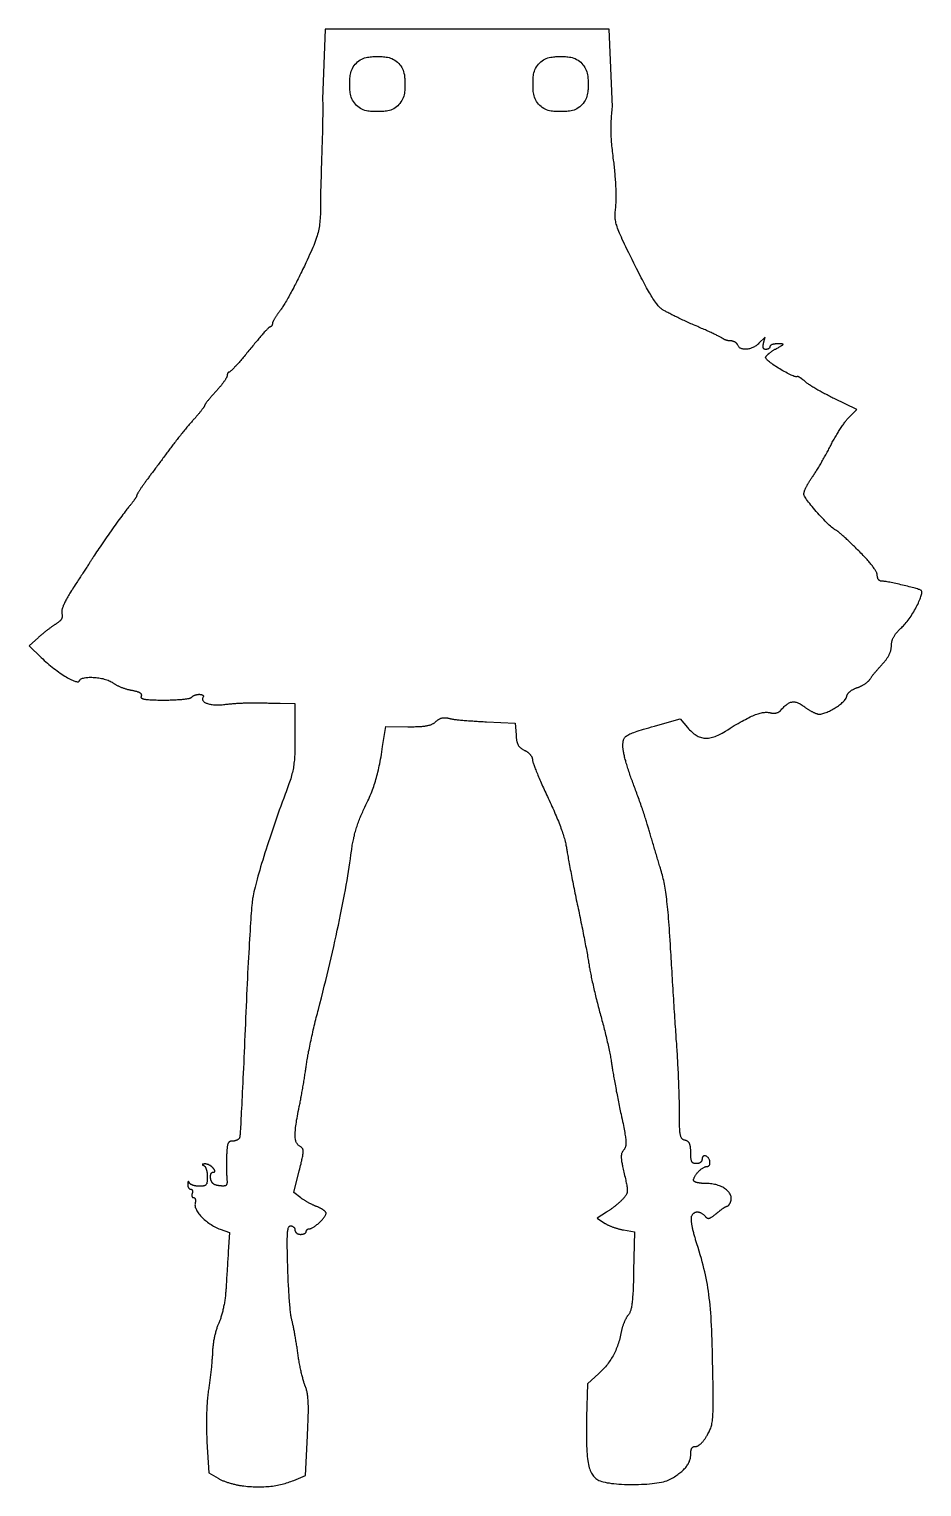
# Model space of a CAD drawing. Extents: x 8 to 105, y 7 to 166.
import ezdxf

# ---------------------------------------------------------------- set-up
doc = ezdxf.new("R2010")
doc.units = 0
doc.layers.get('0').update_dxf_attribs({"linetype": 'CONTINUOUS'})

msp = doc.modelspace()

# ---------------------------------------------------------------- linework, layer by layer
for points in [[(25.33, 123.03), (25.25, 122.94), (25.17, 122.84), (25.09, 122.75), (25, 122.65), (24.92, 122.55), (24.83, 122.44), (24.74, 122.34), (24.65, 122.23), (24.56, 122.12), (24.47, 122), (24.38, 121.89), (24.29, 121.78), (24.2, 121.66), (24.1, 121.55), (24.01, 121.43), (23.92, 121.31), (23.83, 121.2), (23.74, 121.08), (23.65, 120.97), (23.56, 120.85), (23.47, 120.74), (23.39, 120.63), (23.3, 120.52), (23.22, 120.41), (23.14, 120.3), (23.06, 120.19), (22.98, 120.09), (22.9, 119.98), (22.82, 119.87), (22.73, 119.75), (22.65, 119.64), (22.56, 119.52), (22.48, 119.4), (22.39, 119.29), (22.3, 119.16), (22.21, 119.04), (22.12, 118.92), (22.03, 118.8), (21.94, 118.68), (21.85, 118.56), (21.76, 118.44), (21.67, 118.32), (21.58, 118.2), (21.49, 118.08), (21.41, 117.96), (21.32, 117.85), (21.24, 117.73), (21.15, 117.62), (21.07, 117.52), (20.99, 117.41), (20.92, 117.31), (20.84, 117.21), (20.77, 117.11), (20.7, 117.02), (20.64, 116.93), (20.57, 116.84), (20.51, 116.76), (20.46, 116.69), (20.4, 116.61), (20.34, 116.53), (20.29, 116.45), (20.23, 116.38), (20.18, 116.3), (20.13, 116.23), (20.08, 116.16), (20.03, 116.09), (19.98, 116.02), (19.93, 115.95), (19.89, 115.88), (19.84, 115.81), (19.8, 115.75), (19.76, 115.69), (19.72, 115.63), (19.69, 115.57), (19.65, 115.52), (19.62, 115.46), (19.59, 115.41), (19.56, 115.37), (19.54, 115.32), (19.52, 115.28), (19.49, 115.24), (19.48, 115.21), (19.46, 115.17), (19.45, 115.15), (19.44, 115.12), (19.43, 115.1), (19.43, 115.08), (19.42, 115.07), (19.42, 115.05), (19.42, 115.04), (19.41, 115.02), (19.41, 115), (19.4, 114.98), (19.39, 114.95), (19.37, 114.93), (19.36, 114.9), (19.34, 114.87), (19.32, 114.83), (19.3, 114.8), (19.28, 114.77), (19.25, 114.73), (19.23, 114.69), (19.2, 114.65), (19.17, 114.61), (19.14, 114.57), (19.11, 114.53), (19.08, 114.48), (19.05, 114.44), (19.01, 114.39), (18.98, 114.35), (18.94, 114.3), (18.9, 114.25), (18.86, 114.2), (18.82, 114.15), (18.78, 114.11), (18.74, 114.06), (18.7, 114.01), (18.66, 113.96), (18.62, 113.91), (18.55, 113.82), (18.46, 113.72), (18.37, 113.61), (18.27, 113.48), (18.16, 113.34), (18.05, 113.18), (17.92, 113.02), (17.8, 112.85), (17.66, 112.67), (17.52, 112.48), (17.38, 112.28), (17.23, 112.08), (17.08, 111.87), (16.93, 111.66), (16.78, 111.44), (16.63, 111.22), (16.47, 111), (16.32, 110.78), (16.16, 110.57), (16.01, 110.35), (15.86, 110.13), (15.72, 109.92), (15.58, 109.71), (15.44, 109.5), (15.3, 109.31), (15.18, 109.11), (15.05, 108.93), (14.94, 108.75), (14.83, 108.59), (14.73, 108.43), (14.64, 108.29), (14.62, 108.26), (14.6, 108.22), (14.57, 108.18), (14.54, 108.13), (14.51, 108.07), (14.47, 108.02), (14.43, 107.95), (14.38, 107.88), (14.33, 107.81), (14.28, 107.73), (14.23, 107.64), (14.17, 107.55), (14.11, 107.46), (14.05, 107.36), (13.98, 107.26), (13.91, 107.16), (13.84, 107.05), (13.77, 106.94), (13.7, 106.83), (13.62, 106.71), (13.54, 106.6), (13.47, 106.48), (13.38, 106.35), (13.3, 106.23), (13.22, 106.1), (13.14, 105.98), (13.05, 105.85), (12.97, 105.72), (12.88, 105.59), (12.8, 105.46), (12.71, 105.33), (12.61, 105.17), (12.5, 105.01), (12.41, 104.85), (12.31, 104.71), (12.22, 104.56), (12.14, 104.42), (12.06, 104.29), (11.98, 104.16), (11.91, 104.03), (11.84, 103.91), (11.77, 103.79), (11.71, 103.67), (11.65, 103.56), (11.6, 103.46), (11.55, 103.35), (11.5, 103.26), (11.46, 103.16), (11.42, 103.07), (11.39, 102.98), (11.36, 102.9), (11.33, 102.82), (11.31, 102.74), (11.29, 102.67), (11.27, 102.6), (11.26, 102.54), (11.25, 102.48), (11.25, 102.42), (11.25, 102.36), (11.25, 102.31), (11.25, 102.26), (11.26, 102.22), (11.27, 102.17), (11.28, 102.12), (11.29, 102.08), (11.3, 102.04), (11.3, 101.99), (11.3, 101.95), (11.3, 101.91), (11.29, 101.87), (11.29, 101.83), (11.28, 101.79), (11.27, 101.76), (11.26, 101.72), (11.24, 101.68), (11.23, 101.64), (11.21, 101.61), (11.19, 101.57), (11.16, 101.54), (11.14, 101.5), (11.11, 101.46), (11.08, 101.43), (11.04, 101.39), (11.01, 101.36), (10.97, 101.32), (10.93, 101.29), (10.88, 101.25), (10.84, 101.22), (10.79, 101.18), (10.73, 101.14), (10.68, 101.11), (10.62, 101.07), (10.56, 101.03), (10.51, 101), (10.46, 100.97), (10.41, 100.94), (10.36, 100.9), (10.31, 100.87), (10.25, 100.83), (10.19, 100.79), (10.13, 100.75), (10.07, 100.7), (10.01, 100.66), (9.95, 100.61), (9.89, 100.57), (9.82, 100.52), (9.76, 100.47), (9.69, 100.42), (9.63, 100.37), (9.56, 100.32), (9.5, 100.27), (9.43, 100.21), (9.37, 100.16), (9.3, 100.11), (9.24, 100.06), (9.17, 100.01), (9.11, 99.95), (9.05, 99.9), (8.99, 99.85), (8.93, 99.8), (8.87, 99.75), (8.81, 99.7), (8.75, 99.65), (8.7, 99.6), (7.69, 98.7), (9.01, 97.42), (9.17, 97.26), (9.34, 97.1), (9.51, 96.95), (9.68, 96.8), (9.85, 96.65), (10.03, 96.5), (10.2, 96.36), (10.38, 96.22), (10.56, 96.09), (10.73, 95.96), (10.9, 95.83), (11.08, 95.71), (11.24, 95.6), (11.41, 95.49), (11.57, 95.39), (11.73, 95.29), (11.88, 95.2), (12.03, 95.12), (12.17, 95.04), (12.3, 94.98), (12.43, 94.92), (12.55, 94.87), (12.66, 94.83), (12.76, 94.8), (12.85, 94.78), (12.94, 94.76), (13.01, 94.76), (13.07, 94.77), (13.12, 94.79), (13.15, 94.83), (13.18, 94.87), (13.2, 94.93), (13.24, 94.98), (13.3, 95.03), (13.36, 95.07), (13.44, 95.11), (13.53, 95.14), (13.63, 95.17), (13.74, 95.19), (13.86, 95.21), (13.98, 95.23), (14.11, 95.24), (14.25, 95.25), (14.39, 95.25), (14.54, 95.25), (14.68, 95.24), (14.84, 95.23), (14.99, 95.22), (15.14, 95.2), (15.3, 95.18), (15.45, 95.16), (15.6, 95.13), (15.75, 95.1), (15.89, 95.06), (16.04, 95.02), (16.17, 94.98), (16.3, 94.93), (16.43, 94.88), (16.54, 94.83), (16.65, 94.77), (16.75, 94.71), (16.84, 94.65), (16.88, 94.61), (16.92, 94.58), (16.97, 94.55), (17.02, 94.52), (17.07, 94.49), (17.13, 94.46), (17.18, 94.42), (17.24, 94.39), (17.3, 94.36), (17.36, 94.33), (17.43, 94.3), (17.49, 94.27), (17.56, 94.24), (17.63, 94.21), (17.7, 94.18), (17.77, 94.15), (17.84, 94.12), (17.91, 94.1), (17.98, 94.07), (18.05, 94.05), (18.13, 94.02), (18.2, 94), (18.27, 93.98), (18.34, 93.95), (18.42, 93.93), (18.49, 93.92), (18.56, 93.9), (18.63, 93.88), (18.7, 93.87), (18.77, 93.85), (18.83, 93.84), (18.92, 93.83), (19, 93.81), (19.08, 93.8), (19.15, 93.78), (19.22, 93.76), (19.29, 93.75), (19.35, 93.73), (19.41, 93.72), (19.47, 93.7), (19.52, 93.68), (19.57, 93.66), (19.61, 93.65), (19.66, 93.63), (19.7, 93.61), (19.73, 93.59), (19.77, 93.57), (19.8, 93.55), (19.83, 93.53), (19.85, 93.51), (19.87, 93.48), (19.89, 93.46), (19.91, 93.44), (19.92, 93.41), (19.93, 93.39), (19.93, 93.36), (19.94, 93.34), (19.94, 93.31), (19.94, 93.28), (19.93, 93.26), (19.92, 93.23), (19.91, 93.2), (19.9, 93.16), (19.9, 93.13), (19.89, 93.1), (19.89, 93.08), (19.9, 93.05), (19.91, 93.02), (19.93, 93), (19.95, 92.98), (19.98, 92.96), (20.02, 92.94), (20.06, 92.92), (20.1, 92.9), (20.16, 92.89), (20.22, 92.87), (20.28, 92.86), (20.36, 92.85), (20.44, 92.83), (20.53, 92.82), (20.63, 92.82), (20.73, 92.81), (20.85, 92.8), (20.97, 92.79), (21.1, 92.79), (21.24, 92.78), (21.39, 92.78), (21.55, 92.78), (21.72, 92.77), (21.9, 92.77), (22.09, 92.77), (22.29, 92.77), (22.5, 92.77), (22.65, 92.77), (22.79, 92.77), (22.93, 92.77), (23.08, 92.78), (23.21, 92.78), (23.35, 92.78), (23.49, 92.79), (23.62, 92.8), (23.75, 92.8), (23.87, 92.81), (23.99, 92.82), (24.11, 92.83), (24.23, 92.83), (24.34, 92.84), (24.45, 92.85), (24.55, 92.87), (24.65, 92.88), (24.74, 92.89), (24.83, 92.9), (24.92, 92.91), (25, 92.93), (25.07, 92.94), (25.14, 92.95), (25.2, 92.97), (25.25, 92.98), (25.3, 93), (25.34, 93.01), (25.38, 93.03), (25.41, 93.05), (25.43, 93.06), (25.44, 93.08), (25.45, 93.09), (25.47, 93.11), (25.48, 93.13), (25.5, 93.14), (25.51, 93.16), (25.53, 93.17), (25.55, 93.19), (25.57, 93.2), (25.59, 93.22), (25.61, 93.23), (25.64, 93.24), (25.66, 93.25), (25.69, 93.27), (25.72, 93.28), (25.74, 93.29), (25.77, 93.3), (25.8, 93.31), (25.83, 93.32), (25.86, 93.33), (25.89, 93.34), (25.92, 93.35), (25.95, 93.35), (25.99, 93.36), (26.02, 93.37), (26.05, 93.37), (26.08, 93.38), (26.12, 93.38), (26.15, 93.38), (26.18, 93.38), (26.22, 93.39), (26.25, 93.39), (26.28, 93.39), (26.31, 93.38), (26.34, 93.38), (26.37, 93.38), (26.4, 93.38), (26.43, 93.37), (26.46, 93.37), (26.48, 93.36), (26.5, 93.36), (26.53, 93.35), (26.55, 93.34), (26.57, 93.34), (26.59, 93.33), (26.61, 93.32), (26.63, 93.31), (26.64, 93.3), (26.66, 93.29), (26.67, 93.28), (26.68, 93.27), (26.69, 93.26), (26.7, 93.25), (26.7, 93.23), (26.71, 93.22), (26.71, 93.21), (26.72, 93.2), (26.72, 93.18), (26.72, 93.17), (26.71, 93.15), (26.71, 93.14), (26.7, 93.13), (26.69, 93.11), (26.66, 93.05), (26.64, 92.99), (26.62, 92.94), (26.62, 92.88), (26.62, 92.83), (26.63, 92.78), (26.65, 92.73), (26.68, 92.68), (26.72, 92.63), (26.76, 92.59), (26.81, 92.55), (26.87, 92.51), (26.94, 92.47), (27.01, 92.44), (27.09, 92.41), (27.17, 92.38), (27.26, 92.35), (27.36, 92.33), (27.46, 92.31), (27.57, 92.29), (27.68, 92.27), (27.8, 92.26), (27.92, 92.25), (28.05, 92.24), (28.18, 92.24), (28.32, 92.24), (28.46, 92.24), (28.61, 92.25), (28.75, 92.26), (28.91, 92.27), (29.06, 92.29), (29.15, 92.3), (29.24, 92.31), (29.33, 92.32), (29.43, 92.33), (29.53, 92.34), (29.62, 92.35), (29.73, 92.36), (29.83, 92.37), (29.93, 92.38), (30.04, 92.38), (30.14, 92.39), (30.25, 92.4), (30.35, 92.41), (30.46, 92.41), (30.57, 92.42), (30.67, 92.43), (30.78, 92.43), (30.88, 92.44), (30.98, 92.44), (31.09, 92.45), (31.19, 92.45), (31.29, 92.46), (31.39, 92.46), (31.48, 92.46), (31.58, 92.47), (31.67, 92.47), (31.75, 92.47), (31.84, 92.47), (31.92, 92.47), (32, 92.47), (32.08, 92.47), (32.15, 92.47), (32.23, 92.47), (32.31, 92.47), (32.4, 92.46), (32.49, 92.46), (32.58, 92.46), (32.67, 92.46), (32.77, 92.46), (32.87, 92.46), (32.97, 92.46), (33.07, 92.45), (33.17, 92.45), (33.27, 92.45), (33.38, 92.45), (33.48, 92.45), (33.59, 92.45), (33.69, 92.45), (33.8, 92.44), (33.9, 92.44), (34.01, 92.44), (34.12, 92.44), (34.22, 92.44), (34.32, 92.44), (34.42, 92.44), (34.52, 92.43), (34.62, 92.43), (34.72, 92.43), (34.82, 92.43), (34.91, 92.43), (35, 92.43), (35.09, 92.43), (36.71, 92.4), (36.71, 88.87), (36.71, 88.56), (36.71, 88.27), (36.7, 87.99), (36.7, 87.73), (36.7, 87.48), (36.69, 87.25), (36.68, 87.02), (36.68, 86.81), (36.67, 86.61), (36.65, 86.41), (36.64, 86.22), (36.62, 86.04), (36.6, 85.86), (36.58, 85.69), (36.56, 85.52), (36.53, 85.36), (36.5, 85.19), (36.46, 85.03), (36.43, 84.86), (36.38, 84.7), (36.34, 84.53), (36.29, 84.36), (36.24, 84.18), (36.18, 84), (36.12, 83.81), (36.05, 83.62), (35.98, 83.41), (35.9, 83.2), (35.82, 82.97), (35.74, 82.74), (35.64, 82.49), (35.48, 82.05), (35.32, 81.62), (35.16, 81.18), (35, 80.74), (34.85, 80.3), (34.69, 79.86), (34.54, 79.42), (34.39, 78.99), (34.24, 78.56), (34.1, 78.13), (33.96, 77.7), (33.82, 77.29), (33.69, 76.87), (33.56, 76.47), (33.43, 76.07), (33.31, 75.68), (33.19, 75.3), (33.07, 74.92), (32.96, 74.56), (32.86, 74.2), (32.76, 73.86), (32.66, 73.53), (32.58, 73.22), (32.49, 72.91), (32.42, 72.62), (32.35, 72.34), (32.28, 72.08), (32.23, 71.84), (32.17, 71.61), (32.13, 71.4), (32.09, 71.21), (32.08, 71.1), (32.06, 70.96), (32.04, 70.79), (32.02, 70.59), (32, 70.36), (31.98, 70.1), (31.95, 69.81), (31.93, 69.5), (31.9, 69.17), (31.88, 68.81), (31.85, 68.43), (31.83, 68.02), (31.8, 67.59), (31.77, 67.15), (31.74, 66.68), (31.72, 66.2), (31.69, 65.7), (31.66, 65.18), (31.63, 64.65), (31.6, 64.11), (31.57, 63.55), (31.54, 62.97), (31.51, 62.39), (31.48, 61.8), (31.45, 61.19), (31.43, 60.58), (31.4, 59.96), (31.37, 59.34), (31.34, 58.71), (31.32, 58.07), (31.29, 57.43), (31.26, 56.8), (31.24, 56.17), (31.21, 55.54), (31.18, 54.93), (31.16, 54.33), (31.13, 53.74), (31.11, 53.16), (31.08, 52.59), (31.06, 52.03), (31.03, 51.49), (31.01, 50.97), (30.98, 50.46), (30.96, 49.97), (30.94, 49.5), (30.91, 49.04), (30.89, 48.6), (30.87, 48.19), (30.85, 47.8), (30.83, 47.42), (30.81, 47.07), (30.8, 46.75), (30.78, 46.45), (30.76, 46.18), (30.75, 45.93), (30.73, 45.71), (30.72, 45.52), (30.71, 45.35), (30.7, 45.22), (30.69, 45.12), (30.68, 45.05), (30.67, 45.01), (30.66, 44.99), (30.66, 44.97), (30.64, 44.95), (30.63, 44.93), (30.62, 44.91), (30.6, 44.89), (30.59, 44.88), (30.57, 44.86), (30.55, 44.84), (30.53, 44.82), (30.51, 44.81), (30.49, 44.79), (30.47, 44.78), (30.44, 44.76), (30.42, 44.75), (30.39, 44.73), (30.36, 44.72), (30.33, 44.71), (30.31, 44.7), (30.28, 44.69), (30.25, 44.68), (30.22, 44.67), (30.19, 44.66), (30.15, 44.65), (30.12, 44.64), (30.09, 44.64), (30.06, 44.63), (30.03, 44.63), (29.99, 44.63), (29.96, 44.63), (29.93, 44.63), (29.87, 44.63), (29.83, 44.62), (29.78, 44.62), (29.74, 44.61), (29.7, 44.61), (29.66, 44.6), (29.62, 44.58), (29.59, 44.57), (29.56, 44.55), (29.53, 44.53), (29.5, 44.5), (29.47, 44.47), (29.45, 44.44), (29.43, 44.41), (29.41, 44.37), (29.39, 44.32), (29.37, 44.27), (29.36, 44.22), (29.34, 44.16), (29.33, 44.1), (29.32, 44.03), (29.31, 43.95), (29.3, 43.87), (29.29, 43.79), (29.28, 43.7), (29.27, 43.6), (29.27, 43.49), (29.26, 43.38), (29.26, 43.26), (29.25, 43.14), (29.25, 43.01), (29.25, 42.92), (29.24, 42.83), (29.24, 42.74), (29.24, 42.65), (29.24, 42.56), (29.24, 42.47), (29.24, 42.38), (29.24, 42.28), (29.24, 42.19), (29.24, 42.1), (29.24, 42.01), (29.24, 41.92), (29.24, 41.83), (29.24, 41.74), (29.24, 41.65), (29.24, 41.56), (29.24, 41.47), (29.24, 41.39), (29.24, 41.31), (29.24, 41.23), (29.25, 41.15), (29.25, 41.07), (29.25, 41), (29.25, 40.92), (29.26, 40.86), (29.26, 40.79), (29.26, 40.73), (29.26, 40.67), (29.27, 40.61), (29.27, 40.56), (29.27, 40.51), (29.28, 40.44), (29.28, 40.37), (29.29, 40.3), (29.29, 40.24), (29.29, 40.18), (29.29, 40.13), (29.29, 40.08), (29.28, 40.03), (29.28, 39.99), (29.27, 39.95), (29.26, 39.92), (29.25, 39.89), (29.24, 39.86), (29.22, 39.83), (29.2, 39.81), (29.18, 39.79), (29.15, 39.77), (29.13, 39.75), (29.1, 39.74), (29.06, 39.73), (29.03, 39.72), (28.99, 39.72), (28.95, 39.71), (28.9, 39.71), (28.85, 39.71), (28.8, 39.71), (28.74, 39.71), (28.68, 39.72), (28.61, 39.72), (28.54, 39.73), (28.47, 39.74), (28.41, 39.75), (28.35, 39.76), (28.3, 39.77), (28.24, 39.78), (28.19, 39.79), (28.14, 39.8), (28.1, 39.81), (28.05, 39.83), (28.01, 39.84), (27.97, 39.86), (27.93, 39.88), (27.89, 39.9), (27.85, 39.92), (27.82, 39.94), (27.79, 39.96), (27.76, 39.99), (27.73, 40.02), (27.71, 40.04), (27.68, 40.07), (27.66, 40.1), (27.64, 40.13), (27.62, 40.17), (27.6, 40.2), (27.58, 40.24), (27.56, 40.28), (27.55, 40.32), (27.54, 40.36), (27.53, 40.4), (27.52, 40.44), (27.51, 40.49), (27.5, 40.54), (27.5, 40.57), (27.49, 40.61), (27.49, 40.65), (27.49, 40.68), (27.49, 40.72), (27.49, 40.75), (27.49, 40.78), (27.49, 40.82), (27.49, 40.85), (27.5, 40.88), (27.5, 40.91), (27.51, 40.94), (27.51, 40.96), (27.52, 40.99), (27.53, 41.02), (27.54, 41.04), (27.55, 41.06), (27.56, 41.09), (27.57, 41.11), (27.58, 41.13), (27.6, 41.14), (27.61, 41.16), (27.63, 41.17), (27.64, 41.19), (27.66, 41.2), (27.67, 41.21), (27.69, 41.22), (27.71, 41.22), (27.73, 41.23), (27.75, 41.23), (27.77, 41.23), (27.79, 41.23), (27.82, 41.23), (27.84, 41.23), (27.86, 41.24), (27.88, 41.24), (27.9, 41.24), (27.91, 41.25), (27.93, 41.26), (27.94, 41.26), (27.95, 41.27), (27.96, 41.28), (27.96, 41.29), (27.97, 41.3), (27.97, 41.31), (27.97, 41.33), (27.97, 41.34), (27.97, 41.35), (27.97, 41.37), (27.96, 41.39), (27.96, 41.41), (27.95, 41.43), (27.94, 41.45), (27.92, 41.47), (27.91, 41.49), (27.89, 41.52), (27.87, 41.54), (27.85, 41.57), (27.83, 41.6), (27.81, 41.63), (27.78, 41.66), (27.76, 41.69), (27.74, 41.72), (27.71, 41.74), (27.69, 41.77), (27.67, 41.79), (27.64, 41.81), (27.62, 41.83), (27.59, 41.86), (27.56, 41.88), (27.53, 41.9), (27.5, 41.92), (27.47, 41.94), (27.44, 41.95), (27.41, 41.97), (27.38, 41.99), (27.35, 42.01), (27.32, 42.02), (27.29, 42.04), (27.26, 42.05), (27.23, 42.06), (27.19, 42.07), (27.16, 42.08), (27.13, 42.09), (27.1, 42.1), (27.07, 42.11), (27.04, 42.12), (27.01, 42.12), (26.98, 42.13), (26.95, 42.13), (26.92, 42.13), (26.89, 42.13), (26.87, 42.13), (26.84, 42.13), (26.81, 42.13), (26.78, 42.13), (26.76, 42.12), (26.73, 42.12), (26.71, 42.12), (26.69, 42.11), (26.67, 42.11), (26.66, 42.11), (26.64, 42.1), (26.63, 42.1), (26.62, 42.09), (26.61, 42.09), (26.61, 42.08), (26.6, 42.08), (26.6, 42.07), (26.59, 42.06), (26.59, 42.06), (26.6, 42.05), (26.6, 42.04), (26.6, 42.04), (26.61, 42.03), (26.62, 42.02), (26.63, 42.01), (26.64, 42.01), (26.66, 42), (26.67, 41.99), (26.69, 41.98), (26.71, 41.97), (26.73, 41.96), (26.75, 41.95), (26.77, 41.94), (26.79, 41.93), (26.81, 41.91), (26.83, 41.9), (26.85, 41.88), (26.87, 41.85), (26.89, 41.83), (26.91, 41.8), (26.93, 41.77), (26.94, 41.74), (26.96, 41.71), (26.98, 41.67), (26.99, 41.63), (27.01, 41.59), (27.02, 41.55), (27.03, 41.51), (27.05, 41.47), (27.06, 41.42), (27.07, 41.38), (27.08, 41.33), (27.09, 41.28), (27.1, 41.23), (27.11, 41.18), (27.11, 41.13), (27.12, 41.07), (27.13, 41.02), (27.13, 40.96), (27.14, 40.91), (27.14, 40.85), (27.14, 40.8), (27.14, 40.74), (27.14, 40.65), (27.14, 40.57), (27.14, 40.49), (27.13, 40.41), (27.13, 40.34), (27.13, 40.28), (27.12, 40.22), (27.11, 40.16), (27.1, 40.11), (27.09, 40.06), (27.08, 40.01), (27.07, 39.97), (27.05, 39.94), (27.03, 39.9), (27.01, 39.87), (26.98, 39.84), (26.96, 39.82), (26.93, 39.8), (26.9, 39.78), (26.86, 39.76), (26.82, 39.74), (26.78, 39.73), (26.74, 39.72), (26.69, 39.71), (26.64, 39.7), (26.58, 39.7), (26.52, 39.69), (26.46, 39.69), (26.39, 39.69), (26.32, 39.69), (26.24, 39.69), (26.19, 39.69), (26.14, 39.69), (26.1, 39.69), (26.05, 39.7), (26, 39.7), (25.96, 39.71), (25.91, 39.71), (25.87, 39.72), (25.82, 39.73), (25.78, 39.74), (25.73, 39.75), (25.69, 39.76), (25.65, 39.77), (25.61, 39.78), (25.57, 39.79), (25.54, 39.81), (25.5, 39.82), (25.47, 39.84), (25.43, 39.85), (25.4, 39.87), (25.37, 39.89), (25.34, 39.9), (25.32, 39.92), (25.29, 39.94), (25.27, 39.96), (25.25, 39.97), (25.23, 39.99), (25.21, 40.01), (25.2, 40.03), (25.19, 40.05), (25.18, 40.07), (25.17, 40.1), (25.16, 40.12), (25.15, 40.13), (25.14, 40.15), (25.13, 40.16), (25.13, 40.18), (25.12, 40.19), (25.11, 40.19), (25.1, 40.2), (25.09, 40.21), (25.09, 40.21), (25.08, 40.21), (25.07, 40.21), (25.07, 40.21), (25.06, 40.21), (25.05, 40.2), (25.05, 40.19), (25.04, 40.19), (25.04, 40.18), (25.03, 40.16), (25.03, 40.15), (25.02, 40.13), (25.02, 40.12), (25.02, 40.1), (25.01, 40.08), (25.01, 40.06), (25.01, 40.03), (25, 40.01), (25, 39.98), (25, 39.95), (25, 39.92), (25, 39.89), (25, 39.86), (25, 39.84), (25, 39.81), (25, 39.78), (25.01, 39.75), (25.01, 39.73), (25.02, 39.7), (25.02, 39.68), (25.03, 39.66), (25.04, 39.63), (25.04, 39.61), (25.05, 39.59), (25.06, 39.57), (25.07, 39.55), (25.09, 39.53), (25.1, 39.51), (25.11, 39.49), (25.12, 39.48), (25.14, 39.46), (25.15, 39.45), (25.16, 39.44), (25.18, 39.42), (25.19, 39.41), (25.21, 39.41), (25.23, 39.4), (25.24, 39.39), (25.26, 39.39), (25.28, 39.38), (25.3, 39.38), (25.31, 39.38), (25.33, 39.38), (25.35, 39.38), (25.37, 39.37), (25.38, 39.37), (25.4, 39.36), (25.41, 39.36), (25.42, 39.35), (25.44, 39.34), (25.45, 39.33), (25.46, 39.32), (25.47, 39.31), (25.48, 39.3), (25.49, 39.28), (25.5, 39.27), (25.5, 39.25), (25.51, 39.24), (25.51, 39.22), (25.52, 39.2), (25.52, 39.18), (25.53, 39.16), (25.53, 39.14), (25.53, 39.12), (25.53, 39.1), (25.53, 39.08), (25.52, 39.06), (25.52, 39.04), (25.51, 39.01), (25.51, 38.99), (25.5, 38.97), (25.49, 38.94), (25.49, 38.92), (25.48, 38.89), (25.47, 38.87), (25.46, 38.84), (25.46, 38.82), (25.45, 38.8), (25.45, 38.78), (25.44, 38.75), (25.44, 38.73), (25.44, 38.71), (25.44, 38.69), (25.44, 38.67), (25.44, 38.65), (25.45, 38.63), (25.45, 38.62), (25.45, 38.6), (25.46, 38.58), (25.47, 38.57), (25.47, 38.55), (25.48, 38.54), (25.49, 38.53), (25.5, 38.51), (25.51, 38.5), (25.52, 38.49), (25.53, 38.48), (25.55, 38.48), (25.56, 38.47), (25.57, 38.46), (25.59, 38.46), (25.61, 38.46), (25.62, 38.45), (25.64, 38.45), (25.66, 38.45), (25.67, 38.45), (25.69, 38.45), (25.71, 38.44), (25.72, 38.43), (25.74, 38.42), (25.75, 38.41), (25.76, 38.4), (25.77, 38.39), (25.78, 38.37), (25.79, 38.36), (25.8, 38.34), (25.81, 38.32), (25.82, 38.3), (25.83, 38.28), (25.83, 38.26), (25.84, 38.24), (25.84, 38.21), (25.85, 38.19), (25.85, 38.16), (25.85, 38.13), (25.85, 38.1), (25.85, 38.08), (25.85, 38.05), (25.85, 38.02), (25.84, 37.98), (25.84, 37.95), (25.83, 37.92), (25.83, 37.89), (25.82, 37.85), (25.81, 37.82), (25.8, 37.74), (25.79, 37.66), (25.8, 37.57), (25.81, 37.48), (25.83, 37.39), (25.87, 37.3), (25.91, 37.2), (25.95, 37.1), (26.01, 37), (26.07, 36.9), (26.14, 36.79), (26.22, 36.69), (26.31, 36.58), (26.4, 36.48), (26.49, 36.37), (26.59, 36.27), (26.7, 36.17), (26.81, 36.07), (26.93, 35.97), (27.05, 35.87), (27.17, 35.77), (27.3, 35.68), (27.43, 35.59), (27.56, 35.5), (27.7, 35.42), (27.83, 35.34), (27.97, 35.26), (28.11, 35.19), (28.26, 35.12), (28.4, 35.06), (28.55, 35.01), (29.56, 34.64), (29.43, 32.54), (29.42, 32.42), (29.41, 32.31), (29.41, 32.18), (29.4, 32.06), (29.39, 31.93), (29.38, 31.79), (29.37, 31.66), (29.36, 31.52), (29.36, 31.38), (29.35, 31.23), (29.34, 31.09), (29.33, 30.94), (29.32, 30.79), (29.31, 30.65), (29.3, 30.5), (29.29, 30.35), (29.28, 30.2), (29.27, 30.05), (29.26, 29.9), (29.25, 29.76), (29.25, 29.61), (29.24, 29.47), (29.23, 29.33), (29.22, 29.19), (29.21, 29.05), (29.2, 28.91), (29.19, 28.78), (29.19, 28.66), (29.18, 28.53), (29.17, 28.41), (29.16, 28.3), (29.15, 28.18), (29.14, 28.05), (29.13, 27.93), (29.12, 27.81), (29.11, 27.68), (29.09, 27.56), (29.07, 27.43), (29.06, 27.31), (29.04, 27.18), (29.02, 27.05), (29, 26.93), (28.97, 26.8), (28.95, 26.68), (28.92, 26.55), (28.9, 26.43), (28.87, 26.31), (28.85, 26.19), (28.82, 26.07), (28.79, 25.95), (28.76, 25.84), (28.73, 25.73), (28.7, 25.62), (28.66, 25.51), (28.63, 25.4), (28.6, 25.3), (28.57, 25.2), (28.53, 25.11), (28.5, 25.02), (28.46, 24.93), (28.43, 24.84), (28.39, 24.76), (28.36, 24.69), (28.32, 24.61), (28.29, 24.52), (28.26, 24.44), (28.23, 24.35), (28.19, 24.26), (28.16, 24.16), (28.13, 24.07), (28.1, 23.97), (28.07, 23.87), (28.04, 23.77), (28.02, 23.66), (27.99, 23.56), (27.97, 23.45), (27.94, 23.35), (27.92, 23.24), (27.89, 23.14), (27.87, 23.03), (27.85, 22.92), (27.83, 22.82), (27.82, 22.71), (27.8, 22.61), (27.78, 22.5), (27.77, 22.4), (27.76, 22.3), (27.75, 22.2), (27.74, 22.1), (27.73, 22), (27.72, 21.91), (27.72, 21.82), (27.71, 21.73), (27.71, 21.64), (27.71, 21.54), (27.7, 21.44), (27.7, 21.34), (27.69, 21.22), (27.68, 21.11), (27.67, 20.99), (27.66, 20.87), (27.65, 20.74), (27.64, 20.61), (27.63, 20.48), (27.62, 20.34), (27.61, 20.2), (27.59, 20.06), (27.58, 19.92), (27.56, 19.77), (27.55, 19.63), (27.53, 19.48), (27.51, 19.34), (27.5, 19.19), (27.48, 19.04), (27.46, 18.89), (27.44, 18.75), (27.42, 18.6), (27.4, 18.46), (27.39, 18.31), (27.37, 18.17), (27.35, 18.03), (27.33, 17.89), (27.31, 17.76), (27.29, 17.62), (27.26, 17.47), (27.24, 17.31), (27.22, 17.16), (27.2, 16.99), (27.18, 16.83), (27.17, 16.66), (27.15, 16.48), (27.13, 16.31), (27.12, 16.13), (27.11, 15.95), (27.1, 15.77), (27.08, 15.58), (27.08, 15.39), (27.07, 15.2), (27.06, 15.01), (27.05, 14.82), (27.05, 14.62), (27.04, 14.42), (27.04, 14.23), (27.04, 14.03), (27.04, 13.82), (27.04, 13.62), (27.04, 13.42), (27.04, 13.21), (27.05, 13.01), (27.05, 12.8), (27.06, 12.6), (27.07, 12.39), (27.08, 12.19), (27.09, 11.98), (27.1, 11.78), (27.29, 8.4), (28.31, 7.81), (28.36, 7.78), (28.42, 7.74), (28.48, 7.71), (28.55, 7.68), (28.62, 7.65), (28.69, 7.62), (28.77, 7.58), (28.85, 7.55), (28.93, 7.52), (29.01, 7.49), (29.09, 7.46), (29.18, 7.43), (29.27, 7.4), (29.36, 7.37), (29.45, 7.34), (29.54, 7.31), (29.63, 7.28), (29.73, 7.26), (29.82, 7.23), (29.92, 7.21), (30.01, 7.18), (30.11, 7.16), (30.2, 7.14), (30.29, 7.11), (30.39, 7.09), (30.48, 7.08), (30.57, 7.06), (30.66, 7.04), (30.75, 7.03), (30.84, 7.01), (30.93, 7), (31.14, 6.98), (31.34, 6.95), (31.54, 6.93), (31.75, 6.92), (31.95, 6.9), (32.15, 6.89), (32.35, 6.89), (32.55, 6.88), (32.74, 6.88), (32.94, 6.88), (33.13, 6.89), (33.32, 6.89), (33.51, 6.9), (33.7, 6.92), (33.88, 6.93), (34.07, 6.95), (34.25, 6.97), (34.43, 7), (34.61, 7.03), (34.79, 7.06), (34.96, 7.09), (35.13, 7.13), (35.3, 7.17), (35.47, 7.21), (35.64, 7.26), (35.8, 7.31), (35.96, 7.36), (36.12, 7.41), (36.27, 7.47), (36.43, 7.53), (36.58, 7.59), (37.85, 8.13), (38.07, 12.45), (38.09, 12.79), (38.1, 13.11), (38.12, 13.41), (38.13, 13.7), (38.14, 13.97), (38.15, 14.24), (38.16, 14.48), (38.16, 14.72), (38.17, 14.95), (38.17, 15.16), (38.17, 15.36), (38.17, 15.56), (38.17, 15.74), (38.16, 15.91), (38.16, 16.08), (38.15, 16.23), (38.14, 16.38), (38.13, 16.52), (38.12, 16.66), (38.11, 16.78), (38.09, 16.9), (38.07, 17.02), (38.05, 17.13), (38.03, 17.24), (38.01, 17.34), (37.98, 17.44), (37.95, 17.53), (37.92, 17.63), (37.89, 17.72), (37.86, 17.81), (37.82, 17.9), (37.8, 17.96), (37.77, 18.03), (37.74, 18.1), (37.72, 18.18), (37.69, 18.27), (37.66, 18.36), (37.63, 18.46), (37.61, 18.56), (37.58, 18.66), (37.55, 18.77), (37.52, 18.88), (37.49, 19), (37.46, 19.12), (37.43, 19.24), (37.4, 19.37), (37.37, 19.5), (37.35, 19.63), (37.32, 19.76), (37.29, 19.89), (37.26, 20.03), (37.24, 20.17), (37.21, 20.31), (37.18, 20.45), (37.16, 20.59), (37.13, 20.73), (37.11, 20.87), (37.09, 21.01), (37.07, 21.15), (37.05, 21.28), (37.03, 21.42), (37.01, 21.56), (36.99, 21.69), (36.97, 21.83), (36.95, 21.97), (36.93, 22.11), (36.91, 22.24), (36.89, 22.38), (36.87, 22.52), (36.84, 22.66), (36.82, 22.79), (36.8, 22.93), (36.78, 23.06), (36.76, 23.2), (36.73, 23.33), (36.71, 23.45), (36.69, 23.58), (36.67, 23.7), (36.64, 23.82), (36.62, 23.94), (36.6, 24.06), (36.58, 24.17), (36.56, 24.27), (36.53, 24.38), (36.51, 24.48), (36.49, 24.57), (36.47, 24.66), (36.45, 24.74), (36.43, 24.82), (36.42, 24.9), (36.4, 24.96), (36.38, 25.03), (36.36, 25.08), (36.35, 25.14), (36.33, 25.21), (36.32, 25.29), (36.3, 25.38), (36.28, 25.49), (36.27, 25.6), (36.25, 25.73), (36.23, 25.86), (36.22, 26.01), (36.2, 26.16), (36.18, 26.32), (36.17, 26.49), (36.15, 26.67), (36.14, 26.85), (36.12, 27.04), (36.1, 27.24), (36.09, 27.44), (36.07, 27.65), (36.06, 27.87), (36.05, 28.09), (36.03, 28.31), (36.02, 28.54), (36.01, 28.77), (36, 29.01), (35.98, 29.24), (35.97, 29.48), (35.96, 29.73), (35.95, 29.97), (35.94, 30.22), (35.93, 30.47), (35.93, 30.71), (35.92, 31.09), (35.91, 31.44), (35.9, 31.78), (35.89, 32.1), (35.88, 32.39), (35.88, 32.67), (35.87, 32.94), (35.87, 33.18), (35.87, 33.41), (35.87, 33.62), (35.87, 33.82), (35.87, 34), (35.88, 34.17), (35.88, 34.33), (35.89, 34.47), (35.9, 34.6), (35.91, 34.71), (35.92, 34.82), (35.93, 34.91), (35.95, 35), (35.97, 35.07), (35.98, 35.13), (36.01, 35.19), (36.03, 35.23), (36.05, 35.27), (36.08, 35.3), (36.11, 35.33), (36.14, 35.35), (36.17, 35.36), (36.21, 35.37), (36.24, 35.37), (36.27, 35.37), (36.29, 35.37), (36.32, 35.36), (36.34, 35.36), (36.36, 35.35), (36.38, 35.35), (36.41, 35.34), (36.43, 35.33), (36.45, 35.32), (36.47, 35.31), (36.49, 35.3), (36.51, 35.28), (36.53, 35.27), (36.55, 35.26), (36.56, 35.24), (36.58, 35.22), (36.59, 35.21), (36.61, 35.19), (36.62, 35.17), (36.64, 35.15), (36.65, 35.13), (36.66, 35.11), (36.67, 35.09), (36.68, 35.07), (36.68, 35.05), (36.69, 35.02), (36.7, 35), (36.7, 34.98), (36.7, 34.95), (36.71, 34.93), (36.71, 34.9), (36.71, 34.88), (36.71, 34.86), (36.71, 34.83), (36.72, 34.81), (36.73, 34.79), (36.74, 34.76), (36.75, 34.74), (36.76, 34.72), (36.77, 34.7), (36.79, 34.68), (36.8, 34.66), (36.82, 34.64), (36.84, 34.62), (36.86, 34.6), (36.88, 34.59), (36.9, 34.57), (36.92, 34.55), (36.94, 34.54), (36.97, 34.53), (36.99, 34.51), (37.02, 34.5), (37.05, 34.49), (37.08, 34.48), (37.1, 34.47), (37.13, 34.46), (37.16, 34.46), (37.2, 34.45), (37.23, 34.45), (37.26, 34.44), (37.29, 34.44), (37.32, 34.44), (37.36, 34.44), (37.39, 34.44), (37.42, 34.45), (37.45, 34.45), (37.48, 34.45), (37.51, 34.46), (37.54, 34.46), (37.57, 34.47), (37.6, 34.47), (37.63, 34.48), (37.65, 34.49), (37.68, 34.5), (37.7, 34.51), (37.73, 34.52), (37.75, 34.53), (37.77, 34.54), (37.79, 34.55), (37.81, 34.56), (37.83, 34.57), (37.85, 34.59), (37.86, 34.6), (37.88, 34.61), (37.89, 34.63), (37.9, 34.64), (37.91, 34.66), (37.92, 34.67), (37.93, 34.69), (37.93, 34.7), (37.94, 34.72), (37.94, 34.73), (37.94, 34.75), (37.94, 34.77), (37.94, 34.78), (37.95, 34.8), (37.95, 34.81), (37.95, 34.83), (37.96, 34.84), (37.96, 34.86), (37.97, 34.87), (37.98, 34.89), (37.99, 34.9), (38, 34.91), (38.01, 34.93), (38.02, 34.94), (38.03, 34.95), (38.04, 34.96), (38.05, 34.97), (38.07, 34.98), (38.08, 34.99), (38.09, 35), (38.11, 35.01), (38.12, 35.02), (38.14, 35.03), (38.16, 35.03), (38.17, 35.04), (38.19, 35.04), (38.21, 35.05), (38.23, 35.05), (38.24, 35.06), (38.26, 35.06), (38.28, 35.06), (38.3, 35.06), (38.35, 35.06), (38.4, 35.07), (38.46, 35.09), (38.52, 35.12), (38.59, 35.15), (38.66, 35.18), (38.73, 35.23), (38.8, 35.27), (38.88, 35.32), (38.95, 35.38), (39.03, 35.44), (39.11, 35.5), (39.19, 35.56), (39.27, 35.63), (39.34, 35.7), (39.42, 35.77), (39.49, 35.84), (39.56, 35.92), (39.63, 35.99), (39.7, 36.06), (39.76, 36.13), (39.82, 36.21), (39.87, 36.28), (39.92, 36.35), (39.97, 36.41), (40.01, 36.48), (40.04, 36.54), (40.07, 36.6), (40.09, 36.65), (40.1, 36.7), (40.1, 36.75), (40.1, 36.77), (40.1, 36.79), (40.09, 36.81), (40.08, 36.83), (40.07, 36.85), (40.05, 36.87), (40.04, 36.89), (40.02, 36.92), (40, 36.94), (39.97, 36.97), (39.95, 36.99), (39.92, 37.01), (39.89, 37.04), (39.86, 37.06), (39.82, 37.09), (39.79, 37.12), (39.75, 37.14), (39.71, 37.17), (39.67, 37.19), (39.63, 37.22), (39.59, 37.24), (39.54, 37.27), (39.5, 37.29), (39.45, 37.31), (39.4, 37.34), (39.36, 37.36), (39.31, 37.38), (39.26, 37.41), (39.2, 37.43), (39.15, 37.45), (39.1, 37.47), (39.04, 37.49), (38.99, 37.51), (38.93, 37.53), (38.87, 37.56), (38.82, 37.58), (38.76, 37.61), (38.7, 37.64), (38.63, 37.67), (38.57, 37.7), (38.51, 37.73), (38.45, 37.76), (38.39, 37.79), (38.32, 37.82), (38.26, 37.85), (38.2, 37.89), (38.14, 37.92), (38.08, 37.96), (38.02, 37.99), (37.96, 38.02), (37.9, 38.06), (37.84, 38.09), (37.78, 38.13), (37.73, 38.16), (37.67, 38.2), (37.62, 38.23), (37.57, 38.27), (37.52, 38.3), (37.47, 38.33), (37.43, 38.36), (37.38, 38.4), (37.34, 38.43), (36.59, 39.01), (37.18, 41.38), (37.23, 41.59), (37.28, 41.78), (37.32, 41.97), (37.37, 42.14), (37.4, 42.31), (37.44, 42.46), (37.47, 42.6), (37.5, 42.73), (37.52, 42.85), (37.55, 42.97), (37.56, 43.07), (37.58, 43.17), (37.59, 43.26), (37.6, 43.34), (37.6, 43.41), (37.61, 43.48), (37.6, 43.54), (37.6, 43.6), (37.59, 43.65), (37.58, 43.7), (37.56, 43.74), (37.55, 43.78), (37.52, 43.82), (37.5, 43.86), (37.47, 43.89), (37.44, 43.92), (37.41, 43.94), (37.37, 43.97), (37.33, 44), (37.29, 44.02), (37.24, 44.05), (37.18, 44.09), (37.12, 44.13), (37.06, 44.18), (37.01, 44.23), (36.97, 44.29), (36.93, 44.35), (36.89, 44.42), (36.85, 44.49), (36.82, 44.57), (36.8, 44.66), (36.78, 44.75), (36.76, 44.85), (36.74, 44.96), (36.74, 45.07), (36.73, 45.2), (36.73, 45.33), (36.73, 45.46), (36.74, 45.61), (36.75, 45.77), (36.76, 45.93), (36.78, 46.1), (36.8, 46.29), (36.83, 46.48), (36.86, 46.68), (36.89, 46.89), (36.93, 47.11), (36.97, 47.35), (37.02, 47.59), (37.07, 47.85), (37.12, 48.11), (37.18, 48.39), (37.2, 48.51), (37.23, 48.64), (37.26, 48.77), (37.28, 48.9), (37.31, 49.04), (37.34, 49.18), (37.36, 49.33), (37.39, 49.47), (37.42, 49.62), (37.45, 49.77), (37.47, 49.92), (37.5, 50.08), (37.53, 50.23), (37.56, 50.39), (37.58, 50.54), (37.61, 50.7), (37.64, 50.85), (37.66, 51.01), (37.69, 51.16), (37.71, 51.31), (37.74, 51.46), (37.76, 51.61), (37.78, 51.76), (37.8, 51.9), (37.82, 52.04), (37.85, 52.18), (37.86, 52.31), (37.88, 52.45), (37.9, 52.57), (37.92, 52.69), (37.93, 52.81), (37.95, 52.93), (37.97, 53.06), (37.99, 53.2), (38.01, 53.35), (38.04, 53.5), (38.07, 53.67), (38.1, 53.84), (38.13, 54.02), (38.17, 54.2), (38.2, 54.39), (38.24, 54.58), (38.28, 54.78), (38.33, 54.99), (38.37, 55.2), (38.41, 55.41), (38.46, 55.63), (38.51, 55.85), (38.56, 56.07), (38.61, 56.29), (38.66, 56.52), (38.71, 56.75), (38.76, 56.97), (38.82, 57.2), (38.87, 57.43), (38.93, 57.66), (38.98, 57.88), (39.04, 58.11), (39.09, 58.33), (39.15, 58.55), (39.21, 58.77), (39.26, 58.98), (39.43, 59.62), (39.59, 60.26), (39.75, 60.89), (39.91, 61.52), (40.07, 62.15), (40.22, 62.78), (40.37, 63.4), (40.52, 64.02), (40.66, 64.63), (40.8, 65.24), (40.94, 65.85), (41.07, 66.45), (41.2, 67.04), (41.33, 67.63), (41.45, 68.21), (41.57, 68.78), (41.69, 69.35), (41.8, 69.91), (41.91, 70.46), (42.02, 71), (42.12, 71.53), (42.21, 72.06), (42.3, 72.57), (42.39, 73.07), (42.48, 73.57), (42.55, 74.05), (42.63, 74.52), (42.7, 74.98), (42.76, 75.43), (42.82, 75.86), (42.88, 76.28), (42.9, 76.44), (42.92, 76.6), (42.95, 76.75), (42.97, 76.91), (43, 77.06), (43.02, 77.21), (43.05, 77.36), (43.09, 77.52), (43.12, 77.67), (43.15, 77.81), (43.19, 77.96), (43.22, 78.11), (43.26, 78.26), (43.3, 78.41), (43.35, 78.55), (43.39, 78.7), (43.43, 78.84), (43.48, 78.99), (43.53, 79.13), (43.58, 79.28), (43.63, 79.42), (43.68, 79.57), (43.74, 79.71), (43.8, 79.86), (43.85, 80), (43.91, 80.14), (43.98, 80.29), (44.04, 80.43), (44.11, 80.57), (44.17, 80.72), (44.24, 80.86), (44.35, 81.09), (44.46, 81.32), (44.56, 81.54), (44.66, 81.75), (44.76, 81.96), (44.84, 82.16), (44.93, 82.36), (45.01, 82.56), (45.09, 82.76), (45.16, 82.95), (45.24, 83.14), (45.3, 83.33), (45.37, 83.52), (45.43, 83.71), (45.49, 83.91), (45.55, 84.1), (45.61, 84.3), (45.66, 84.5), (45.71, 84.71), (45.77, 84.91), (45.82, 85.13), (45.86, 85.35), (45.91, 85.58), (45.96, 85.81), (46.01, 86.05), (46.05, 86.3), (46.1, 86.56), (46.14, 86.83), (46.19, 87.11), (46.24, 87.4), (46.28, 87.7), (46.62, 89.88), (49.03, 89.86), (49.22, 89.86), (49.39, 89.86), (49.56, 89.86), (49.72, 89.86), (49.88, 89.87), (50.02, 89.87), (50.16, 89.87), (50.29, 89.88), (50.42, 89.89), (50.54, 89.89), (50.65, 89.9), (50.76, 89.91), (50.87, 89.93), (50.96, 89.94), (51.06, 89.95), (51.15, 89.97), (51.23, 89.99), (51.31, 90.01), (51.39, 90.03), (51.46, 90.05), (51.53, 90.07), (51.6, 90.1), (51.66, 90.13), (51.72, 90.16), (51.78, 90.19), (51.83, 90.22), (51.89, 90.26), (51.94, 90.3), (51.99, 90.33), (52.04, 90.38), (52.09, 90.42), (52.14, 90.46), (52.19, 90.5), (52.23, 90.54), (52.27, 90.57), (52.32, 90.6), (52.36, 90.63), (52.41, 90.66), (52.45, 90.69), (52.49, 90.71), (52.54, 90.73), (52.58, 90.75), (52.62, 90.77), (52.67, 90.78), (52.71, 90.8), (52.76, 90.81), (52.8, 90.82), (52.85, 90.83), (52.89, 90.83), (52.94, 90.84), (52.99, 90.84), (53.04, 90.84), (53.09, 90.84), (53.14, 90.84), (53.19, 90.83), (53.24, 90.83), (53.29, 90.82), (53.35, 90.81), (53.41, 90.8), (53.46, 90.79), (53.52, 90.77), (53.59, 90.75), (53.64, 90.74), (53.69, 90.73), (53.76, 90.72), (53.83, 90.7), (53.91, 90.69), (54, 90.68), (54.09, 90.66), (54.19, 90.65), (54.3, 90.64), (54.41, 90.62), (54.53, 90.61), (54.65, 90.6), (54.78, 90.58), (54.91, 90.57), (55.05, 90.56), (55.19, 90.55), (55.34, 90.53), (55.48, 90.52), (55.64, 90.51), (55.79, 90.5), (55.95, 90.49), (56.11, 90.48), (56.27, 90.47), (56.43, 90.46), (56.59, 90.45), (56.76, 90.44), (56.93, 90.43), (57.09, 90.42), (57.26, 90.41), (57.43, 90.4), (57.6, 90.39), (60.74, 90.26), (60.84, 88.97), (60.85, 88.87), (60.85, 88.78), (60.86, 88.68), (60.87, 88.6), (60.88, 88.52), (60.9, 88.44), (60.91, 88.36), (60.92, 88.29), (60.94, 88.22), (60.96, 88.16), (60.97, 88.09), (60.99, 88.04), (61.02, 87.98), (61.04, 87.93), (61.06, 87.88), (61.09, 87.83), (61.12, 87.78), (61.15, 87.74), (61.18, 87.69), (61.22, 87.65), (61.26, 87.61), (61.3, 87.58), (61.34, 87.54), (61.39, 87.5), (61.43, 87.47), (61.48, 87.44), (61.54, 87.4), (61.59, 87.37), (61.65, 87.34), (61.72, 87.31), (61.78, 87.27), (61.83, 87.25), (61.88, 87.23), (61.92, 87.2), (61.97, 87.17), (62.01, 87.15), (62.05, 87.12), (62.09, 87.09), (62.13, 87.06), (62.17, 87.03), (62.21, 87), (62.25, 86.97), (62.28, 86.93), (62.32, 86.9), (62.35, 86.87), (62.38, 86.83), (62.41, 86.8), (62.43, 86.76), (62.46, 86.73), (62.48, 86.69), (62.51, 86.66), (62.53, 86.62), (62.55, 86.59), (62.56, 86.55), (62.58, 86.52), (62.59, 86.48), (62.6, 86.45), (62.61, 86.41), (62.62, 86.38), (62.63, 86.34), (62.63, 86.31), (62.63, 86.27), (62.63, 86.23), (62.64, 86.19), (62.65, 86.13), (62.67, 86.07), (62.69, 85.99), (62.71, 85.91), (62.74, 85.82), (62.77, 85.73), (62.81, 85.62), (62.85, 85.51), (62.89, 85.39), (62.94, 85.27), (62.99, 85.13), (63.05, 85), (63.1, 84.85), (63.17, 84.71), (63.23, 84.55), (63.29, 84.4), (63.36, 84.23), (63.43, 84.07), (63.51, 83.9), (63.58, 83.72), (63.66, 83.54), (63.74, 83.36), (63.83, 83.18), (63.91, 83), (63.99, 82.81), (64.08, 82.62), (64.17, 82.43), (64.26, 82.24), (64.35, 82.05), (64.46, 81.82), (64.56, 81.6), (64.67, 81.38), (64.76, 81.16), (64.86, 80.95), (64.95, 80.73), (65.05, 80.53), (65.13, 80.32), (65.22, 80.12), (65.3, 79.92), (65.38, 79.72), (65.46, 79.53), (65.54, 79.34), (65.61, 79.15), (65.68, 78.97), (65.74, 78.79), (65.81, 78.61), (65.87, 78.44), (65.92, 78.27), (65.98, 78.11), (66.03, 77.95), (66.07, 77.79), (66.12, 77.64), (66.16, 77.49), (66.2, 77.34), (66.23, 77.2), (66.27, 77.07), (66.29, 76.93), (66.32, 76.81), (66.34, 76.69), (66.36, 76.57), (66.37, 76.46), (66.39, 76.35), (66.41, 76.22), (66.44, 76.09), (66.46, 75.94), (66.49, 75.79), (66.52, 75.62), (66.55, 75.45), (66.58, 75.27), (66.61, 75.09), (66.65, 74.89), (66.69, 74.69), (66.72, 74.48), (66.76, 74.27), (66.81, 74.06), (66.85, 73.83), (66.89, 73.61), (66.94, 73.38), (66.98, 73.14), (67.03, 72.91), (67.08, 72.67), (67.12, 72.43), (67.17, 72.19), (67.22, 71.94), (67.27, 71.7), (67.32, 71.45), (67.37, 71.21), (67.42, 70.96), (67.47, 70.72), (67.53, 70.48), (67.58, 70.24), (67.63, 70), (67.68, 69.76), (67.73, 69.52), (67.78, 69.27), (67.83, 69.02), (67.88, 68.78), (67.93, 68.53), (67.98, 68.28), (68.03, 68.04), (68.08, 67.79), (68.13, 67.55), (68.18, 67.31), (68.22, 67.07), (68.27, 66.84), (68.31, 66.61), (68.36, 66.38), (68.4, 66.16), (68.44, 65.94), (68.48, 65.72), (68.52, 65.52), (68.56, 65.32), (68.59, 65.12), (68.63, 64.94), (68.66, 64.76), (68.69, 64.59), (68.72, 64.43), (68.75, 64.27), (68.77, 64.13), (68.79, 64), (68.81, 63.87), (68.83, 63.76), (68.84, 63.65), (68.86, 63.53), (68.89, 63.4), (68.91, 63.27), (68.94, 63.13), (68.96, 62.98), (68.99, 62.83), (69.03, 62.67), (69.06, 62.51), (69.09, 62.34), (69.13, 62.17), (69.17, 61.99), (69.21, 61.81), (69.25, 61.63), (69.29, 61.44), (69.34, 61.25), (69.38, 61.06), (69.43, 60.87), (69.47, 60.67), (69.52, 60.48), (69.57, 60.28), (69.62, 60.08), (69.67, 59.88), (69.72, 59.69), (69.77, 59.49), (69.82, 59.3), (69.87, 59.11), (69.92, 58.92), (69.97, 58.73), (70.02, 58.54), (70.07, 58.36), (70.12, 58.18), (70.17, 57.99), (70.22, 57.8), (70.27, 57.61), (70.32, 57.42), (70.38, 57.23), (70.43, 57.03), (70.47, 56.83), (70.52, 56.64), (70.57, 56.44), (70.62, 56.24), (70.67, 56.05), (70.71, 55.85), (70.76, 55.66), (70.8, 55.47), (70.85, 55.28), (70.89, 55.09), (70.93, 54.91), (70.97, 54.73), (71, 54.55), (71.04, 54.38), (71.08, 54.21), (71.11, 54.05), (71.14, 53.89), (71.17, 53.73), (71.2, 53.59), (71.22, 53.45), (71.24, 53.31), (71.26, 53.19), (71.28, 53.07), (71.3, 52.96), (71.31, 52.85), (71.33, 52.73), (71.35, 52.6), (71.37, 52.47), (71.39, 52.33), (71.41, 52.18), (71.44, 52.03), (71.47, 51.87), (71.49, 51.71), (71.52, 51.54), (71.55, 51.37), (71.59, 51.19), (71.62, 51.01), (71.65, 50.83), (71.69, 50.64), (71.72, 50.45), (71.76, 50.26), (71.79, 50.06), (71.83, 49.87), (71.87, 49.67), (71.91, 49.48), (71.95, 49.28), (71.98, 49.08), (72.02, 48.89), (72.06, 48.69), (72.1, 48.5), (72.14, 48.3), (72.18, 48.11), (72.22, 47.93), (72.26, 47.74), (72.3, 47.56), (72.36, 47.28), (72.41, 47.02), (72.47, 46.77), (72.52, 46.54), (72.56, 46.32), (72.6, 46.11), (72.64, 45.91), (72.67, 45.73), (72.71, 45.55), (72.73, 45.39), (72.76, 45.24), (72.78, 45.1), (72.8, 44.96), (72.81, 44.84), (72.82, 44.73), (72.83, 44.62), (72.84, 44.52), (72.84, 44.43), (72.84, 44.34), (72.83, 44.26), (72.83, 44.19), (72.82, 44.12), (72.8, 44.05), (72.79, 43.99), (72.77, 43.94), (72.75, 43.89), (72.72, 43.84), (72.7, 43.79), (72.67, 43.74), (72.63, 43.7), (72.6, 43.66), (72.56, 43.62), (72.53, 43.57), (72.5, 43.53), (72.47, 43.49), (72.45, 43.45), (72.43, 43.4), (72.41, 43.36), (72.39, 43.31), (72.37, 43.26), (72.36, 43.21), (72.35, 43.15), (72.34, 43.1), (72.33, 43.04), (72.33, 42.97), (72.33, 42.91), (72.33, 42.83), (72.33, 42.76), (72.34, 42.68), (72.35, 42.59), (72.36, 42.5), (72.37, 42.4), (72.39, 42.3), (72.41, 42.19), (72.43, 42.08), (72.45, 41.95), (72.48, 41.83), (72.51, 41.69), (72.54, 41.54), (72.58, 41.39), (72.61, 41.23), (72.65, 41.06), (72.7, 40.87), (72.74, 40.68), (72.78, 40.51), (72.81, 40.36), (72.84, 40.21), (72.87, 40.07), (72.9, 39.94), (72.92, 39.82), (72.94, 39.71), (72.96, 39.6), (72.97, 39.51), (72.98, 39.42), (72.98, 39.33), (72.99, 39.25), (72.98, 39.18), (72.98, 39.11), (72.97, 39.05), (72.96, 38.98), (72.94, 38.92), (72.92, 38.87), (72.9, 38.81), (72.87, 38.76), (72.84, 38.7), (72.8, 38.65), (72.76, 38.6), (72.72, 38.54), (72.67, 38.49), (72.62, 38.43), (72.56, 38.36), (72.5, 38.3), (72.44, 38.23), (72.4, 38.19), (72.36, 38.15), (72.32, 38.11), (72.27, 38.06), (72.22, 38.02), (72.17, 37.97), (72.12, 37.93), (72.07, 37.88), (72.02, 37.83), (71.96, 37.79), (71.91, 37.74), (71.85, 37.69), (71.79, 37.64), (71.73, 37.59), (71.67, 37.54), (71.61, 37.5), (71.55, 37.45), (71.49, 37.4), (71.42, 37.35), (71.36, 37.3), (71.3, 37.26), (71.24, 37.21), (71.18, 37.17), (71.12, 37.12), (71.05, 37.08), (70.99, 37.04), (70.93, 37), (70.88, 36.96), (70.82, 36.92), (70.76, 36.89), (70.71, 36.85), (69.68, 36.22), (70.51, 35.67), (70.55, 35.64), (70.6, 35.61), (70.65, 35.58), (70.71, 35.55), (70.76, 35.52), (70.82, 35.49), (70.88, 35.46), (70.94, 35.43), (71, 35.41), (71.07, 35.38), (71.14, 35.35), (71.2, 35.32), (71.27, 35.29), (71.34, 35.27), (71.41, 35.24), (71.49, 35.21), (71.56, 35.19), (71.63, 35.16), (71.71, 35.14), (71.78, 35.12), (71.85, 35.1), (71.93, 35.07), (72, 35.05), (72.07, 35.03), (72.14, 35.02), (72.21, 35), (72.29, 34.98), (72.36, 34.97), (72.42, 34.95), (72.49, 34.94), (72.56, 34.93), (73.78, 34.73), (73.68, 30.46), (73.67, 30.13), (73.66, 29.82), (73.66, 29.52), (73.65, 29.24), (73.64, 28.97), (73.63, 28.72), (73.62, 28.47), (73.61, 28.25), (73.59, 28.03), (73.58, 27.83), (73.57, 27.64), (73.56, 27.45), (73.54, 27.28), (73.53, 27.13), (73.51, 26.98), (73.49, 26.84), (73.47, 26.71), (73.45, 26.58), (73.43, 26.47), (73.41, 26.36), (73.39, 26.27), (73.36, 26.17), (73.34, 26.09), (73.31, 26.01), (73.28, 25.94), (73.25, 25.87), (73.22, 25.81), (73.18, 25.75), (73.15, 25.7), (73.11, 25.65), (73.07, 25.6), (73.04, 25.57), (73.02, 25.54), (72.99, 25.5), (72.96, 25.46), (72.93, 25.42), (72.9, 25.37), (72.87, 25.32), (72.85, 25.27), (72.82, 25.22), (72.79, 25.16), (72.76, 25.11), (72.73, 25.05), (72.71, 24.99), (72.68, 24.93), (72.65, 24.87), (72.63, 24.8), (72.6, 24.74), (72.58, 24.67), (72.55, 24.61), (72.53, 24.54), (72.5, 24.47), (72.48, 24.4), (72.46, 24.34), (72.44, 24.27), (72.42, 24.2), (72.4, 24.13), (72.38, 24.06), (72.37, 23.99), (72.35, 23.93), (72.34, 23.86), (72.33, 23.79), (72.29, 23.61), (72.25, 23.43), (72.21, 23.25), (72.17, 23.08), (72.12, 22.9), (72.07, 22.74), (72.02, 22.57), (71.97, 22.41), (71.91, 22.25), (71.85, 22.09), (71.79, 21.93), (71.72, 21.78), (71.66, 21.63), (71.59, 21.48), (71.51, 21.34), (71.43, 21.19), (71.35, 21.05), (71.27, 20.91), (71.18, 20.78), (71.09, 20.64), (71, 20.51), (70.9, 20.38), (70.81, 20.25), (70.7, 20.12), (70.6, 19.99), (70.49, 19.87), (70.37, 19.74), (70.26, 19.62), (70.13, 19.5), (70.01, 19.38), (69.88, 19.26), (68.65, 18.14), (68.55, 14.49), (68.54, 14.02), (68.54, 13.58), (68.53, 13.15), (68.53, 12.75), (68.53, 12.37), (68.53, 12.01), (68.54, 11.66), (68.55, 11.34), (68.56, 11.03), (68.58, 10.74), (68.6, 10.46), (68.62, 10.21), (68.65, 9.96), (68.68, 9.73), (68.72, 9.52), (68.75, 9.32), (68.8, 9.13), (68.84, 8.96), (68.9, 8.8), (68.95, 8.65), (69.01, 8.51), (69.08, 8.38), (69.15, 8.26), (69.22, 8.15), (69.3, 8.05), (69.39, 7.95), (69.48, 7.87), (69.57, 7.79), (69.67, 7.72), (69.78, 7.65), (69.89, 7.59), (70.03, 7.53), (70.19, 7.48), (70.37, 7.43), (70.56, 7.38), (70.78, 7.33), (71.02, 7.3), (71.26, 7.26), (71.53, 7.23), (71.8, 7.21), (72.08, 7.18), (72.37, 7.17), (72.67, 7.15), (72.98, 7.14), (73.28, 7.14), (73.6, 7.14), (73.91, 7.14), (74.22, 7.15), (74.52, 7.16), (74.83, 7.17), (75.13, 7.19), (75.42, 7.22), (75.7, 7.25), (75.97, 7.28), (76.23, 7.31), (76.48, 7.35), (76.71, 7.39), (76.93, 7.44), (77.13, 7.49), (77.31, 7.55), (77.46, 7.61), (77.6, 7.67), (77.74, 7.75), (77.88, 7.83), (78.02, 7.91), (78.15, 7.99), (78.28, 8.07), (78.4, 8.15), (78.52, 8.23), (78.63, 8.32), (78.74, 8.4), (78.85, 8.48), (78.94, 8.57), (79.04, 8.65), (79.13, 8.74), (79.21, 8.83), (79.29, 8.91), (79.37, 9), (79.44, 9.09), (79.5, 9.18), (79.56, 9.27), (79.62, 9.36), (79.67, 9.45), (79.72, 9.54), (79.76, 9.63), (79.79, 9.72), (79.82, 9.81), (79.85, 9.91), (79.87, 10), (79.89, 10.09), (79.9, 10.19), (79.91, 10.28), (79.91, 10.38), (79.91, 10.44), (79.91, 10.5), (79.92, 10.56), (79.92, 10.62), (79.92, 10.67), (79.93, 10.72), (79.94, 10.77), (79.94, 10.82), (79.95, 10.86), (79.96, 10.9), (79.97, 10.94), (79.98, 10.98), (80, 11.01), (80.01, 11.05), (80.03, 11.08), (80.04, 11.11), (80.06, 11.13), (80.08, 11.15), (80.1, 11.18), (80.12, 11.2), (80.15, 11.21), (80.17, 11.23), (80.2, 11.24), (80.23, 11.26), (80.26, 11.27), (80.29, 11.28), (80.32, 11.28), (80.36, 11.29), (80.39, 11.29), (80.43, 11.3), (80.47, 11.3), (80.5, 11.3), (80.54, 11.3), (80.57, 11.31), (80.61, 11.32), (80.64, 11.33), (80.68, 11.35), (80.72, 11.37), (80.76, 11.39), (80.8, 11.42), (80.84, 11.45), (80.88, 11.48), (80.92, 11.51), (80.96, 11.54), (81, 11.58), (81.05, 11.62), (81.09, 11.66), (81.13, 11.71), (81.17, 11.76), (81.22, 11.8), (81.26, 11.86), (81.31, 11.91), (81.35, 11.97), (81.39, 12.02), (81.44, 12.08), (81.48, 12.14), (81.52, 12.21), (81.56, 12.27), (81.61, 12.34), (81.65, 12.41), (81.69, 12.48), (81.73, 12.55), (81.79, 12.66), (81.85, 12.77), (81.91, 12.88), (81.96, 12.99), (82.01, 13.09), (82.06, 13.2), (82.1, 13.3), (82.14, 13.42), (82.17, 13.53), (82.2, 13.66), (82.23, 13.79), (82.26, 13.93), (82.28, 14.09), (82.3, 14.26), (82.31, 14.44), (82.33, 14.63), (82.34, 14.85), (82.35, 15.08), (82.36, 15.34), (82.36, 15.61), (82.37, 15.91), (82.37, 16.23), (82.37, 16.58), (82.36, 16.96), (82.36, 17.36), (82.35, 17.8), (82.35, 18.27), (82.34, 18.77), (82.33, 19.31), (82.32, 19.88), (82.3, 20.49), (82.29, 21.15), (82.28, 21.77), (82.26, 22.36), (82.24, 22.93), (82.22, 23.47), (82.2, 23.99), (82.18, 24.49), (82.15, 24.97), (82.13, 25.42), (82.1, 25.86), (82.06, 26.29), (82.03, 26.7), (81.99, 27.1), (81.94, 27.48), (81.9, 27.86), (81.85, 28.23), (81.79, 28.59), (81.73, 28.95), (81.67, 29.3), (81.6, 29.66), (81.52, 30.01), (81.44, 30.36), (81.36, 30.72), (81.27, 31.08), (81.17, 31.45), (81.07, 31.82), (80.96, 32.2), (80.84, 32.6), (80.72, 33), (80.59, 33.42), (80.45, 33.86), (80.42, 33.97), (80.39, 34.08), (80.35, 34.18), (80.32, 34.29), (80.29, 34.4), (80.26, 34.51), (80.24, 34.61), (80.21, 34.72), (80.19, 34.82), (80.16, 34.92), (80.14, 35.02), (80.12, 35.12), (80.1, 35.22), (80.08, 35.31), (80.06, 35.4), (80.05, 35.49), (80.03, 35.58), (80.02, 35.66), (80.01, 35.74), (80, 35.82), (79.99, 35.89), (79.99, 35.96), (79.98, 36.03), (79.98, 36.09), (79.98, 36.15), (79.98, 36.21), (79.98, 36.26), (79.98, 36.3), (79.99, 36.34), (80, 36.38), (80.01, 36.41), (80.03, 36.46), (80.06, 36.52), (80.09, 36.57), (80.12, 36.62), (80.16, 36.66), (80.19, 36.7), (80.23, 36.74), (80.27, 36.77), (80.32, 36.8), (80.36, 36.83), (80.41, 36.85), (80.45, 36.86), (80.5, 36.88), (80.55, 36.89), (80.6, 36.89), (80.65, 36.89), (80.71, 36.89), (80.76, 36.88), (80.81, 36.87), (80.87, 36.86), (80.92, 36.84), (80.98, 36.82), (81.03, 36.79), (81.08, 36.76), (81.14, 36.73), (81.19, 36.69), (81.24, 36.65), (81.3, 36.61), (81.35, 36.56), (81.4, 36.5), (81.45, 36.45), (81.48, 36.41), (81.51, 36.38), (81.54, 36.34), (81.57, 36.32), (81.6, 36.29), (81.63, 36.27), (81.66, 36.25), (81.69, 36.23), (81.72, 36.21), (81.75, 36.2), (81.78, 36.2), (81.81, 36.19), (81.84, 36.19), (81.87, 36.19), (81.91, 36.2), (81.94, 36.21), (81.98, 36.22), (82.02, 36.23), (82.06, 36.25), (82.1, 36.27), (82.15, 36.3), (82.19, 36.33), (82.24, 36.36), (82.3, 36.4), (82.35, 36.44), (82.41, 36.48), (82.47, 36.53), (82.54, 36.58), (82.6, 36.63), (82.67, 36.69), (82.75, 36.76), (82.8, 36.8), (82.85, 36.84), (82.9, 36.88), (82.94, 36.92), (82.99, 36.95), (83.04, 36.99), (83.09, 37.03), (83.14, 37.06), (83.18, 37.1), (83.23, 37.13), (83.27, 37.17), (83.32, 37.2), (83.36, 37.23), (83.4, 37.26), (83.45, 37.29), (83.49, 37.31), (83.52, 37.34), (83.56, 37.36), (83.6, 37.39), (83.64, 37.41), (83.67, 37.43), (83.7, 37.45), (83.73, 37.46), (83.76, 37.48), (83.79, 37.49), (83.81, 37.5), (83.84, 37.51), (83.86, 37.52), (83.88, 37.52), (83.89, 37.53), (83.91, 37.53), (83.92, 37.53), (83.93, 37.53), (83.95, 37.54), (83.96, 37.54), (83.98, 37.55), (83.99, 37.56), (84, 37.57), (84.02, 37.58), (84.03, 37.59), (84.05, 37.6), (84.06, 37.62), (84.08, 37.64), (84.09, 37.65), (84.11, 37.67), (84.12, 37.69), (84.13, 37.71), (84.15, 37.73), (84.16, 37.76), (84.18, 37.78), (84.19, 37.8), (84.2, 37.83), (84.21, 37.86), (84.23, 37.88), (84.24, 37.91), (84.25, 37.94), (84.26, 37.97), (84.27, 38), (84.28, 38.03), (84.29, 38.06), (84.3, 38.09), (84.31, 38.12), (84.33, 38.21), (84.34, 38.3), (84.34, 38.4), (84.33, 38.49), (84.31, 38.58), (84.29, 38.66), (84.25, 38.75), (84.21, 38.84), (84.16, 38.92), (84.1, 39), (84.04, 39.08), (83.97, 39.16), (83.89, 39.24), (83.8, 39.31), (83.71, 39.38), (83.61, 39.45), (83.51, 39.52), (83.4, 39.58), (83.29, 39.63), (83.17, 39.69), (83.04, 39.74), (82.91, 39.79), (82.78, 39.83), (82.65, 39.87), (82.5, 39.9), (82.36, 39.93), (82.21, 39.95), (82.06, 39.97), (81.91, 39.99), (81.76, 39.99), (81.6, 40), (81.52, 40), (81.44, 40), (81.36, 40), (81.29, 40), (81.21, 40.01), (81.14, 40.01), (81.07, 40.02), (81.01, 40.02), (80.95, 40.03), (80.88, 40.04), (80.82, 40.05), (80.77, 40.06), (80.71, 40.07), (80.66, 40.08), (80.61, 40.09), (80.57, 40.1), (80.52, 40.11), (80.48, 40.13), (80.45, 40.14), (80.41, 40.15), (80.38, 40.17), (80.35, 40.19), (80.32, 40.2), (80.3, 40.22), (80.28, 40.24), (80.26, 40.26), (80.25, 40.28), (80.24, 40.29), (80.23, 40.31), (80.22, 40.34), (80.22, 40.36), (80.22, 40.41), (80.23, 40.46), (80.25, 40.52), (80.27, 40.58), (80.29, 40.64), (80.32, 40.7), (80.35, 40.76), (80.39, 40.83), (80.43, 40.89), (80.47, 40.95), (80.52, 41.02), (80.57, 41.08), (80.62, 41.15), (80.67, 41.21), (80.73, 41.27), (80.79, 41.33), (80.85, 41.39), (80.91, 41.44), (80.97, 41.5), (81.03, 41.55), (81.09, 41.59), (81.16, 41.64), (81.22, 41.68), (81.28, 41.72), (81.34, 41.75), (81.4, 41.78), (81.46, 41.8), (81.52, 41.82), (81.57, 41.84), (81.63, 41.85), (81.68, 41.85), (81.73, 41.85), (81.77, 41.86), (81.81, 41.87), (81.85, 41.89), (81.88, 41.92), (81.91, 41.95), (81.94, 41.98), (81.96, 42.01), (81.98, 42.05), (81.99, 42.09), (82, 42.14), (82.01, 42.18), (82.01, 42.23), (82.01, 42.28), (82.01, 42.33), (82, 42.38), (82, 42.44), (81.98, 42.49), (81.97, 42.54), (81.95, 42.59), (81.92, 42.64), (81.9, 42.69), (81.87, 42.74), (81.84, 42.78), (81.8, 42.82), (81.76, 42.86), (81.72, 42.9), (81.68, 42.93), (81.63, 42.96), (81.58, 42.99), (81.53, 43.01), (81.51, 43.01), (81.49, 43.02), (81.47, 43.02), (81.45, 43.02), (81.43, 43.02), (81.41, 43.02), (81.4, 43.02), (81.38, 43.02), (81.36, 43.01), (81.34, 43.01), (81.33, 43), (81.31, 42.99), (81.3, 42.98), (81.28, 42.97), (81.27, 42.96), (81.25, 42.95), (81.24, 42.93), (81.23, 42.92), (81.22, 42.9), (81.21, 42.89), (81.2, 42.87), (81.19, 42.85), (81.18, 42.83), (81.17, 42.81), (81.17, 42.79), (81.16, 42.77), (81.15, 42.74), (81.15, 42.72), (81.15, 42.7), (81.15, 42.67), (81.15, 42.65), (81.15, 42.62), (81.14, 42.59), (81.14, 42.57), (81.13, 42.54), (81.13, 42.52), (81.12, 42.49), (81.11, 42.47), (81.1, 42.44), (81.08, 42.42), (81.07, 42.4), (81.06, 42.38), (81.04, 42.36), (81.02, 42.34), (81, 42.32), (80.98, 42.3), (80.96, 42.29), (80.94, 42.27), (80.92, 42.26), (80.89, 42.24), (80.87, 42.23), (80.84, 42.22), (80.81, 42.21), (80.78, 42.2), (80.75, 42.19), (80.72, 42.18), (80.69, 42.17), (80.66, 42.17), (80.63, 42.16), (80.6, 42.16), (80.56, 42.16), (80.53, 42.16), (80.48, 42.16), (80.44, 42.16), (80.39, 42.16), (80.35, 42.17), (80.31, 42.18), (80.28, 42.18), (80.24, 42.2), (80.21, 42.21), (80.18, 42.22), (80.15, 42.24), (80.12, 42.26), (80.1, 42.28), (80.08, 42.31), (80.06, 42.34), (80.04, 42.37), (80.02, 42.4), (80, 42.44), (79.99, 42.48), (79.98, 42.52), (79.97, 42.57), (79.96, 42.62), (79.95, 42.68), (79.94, 42.74), (79.93, 42.8), (79.93, 42.86), (79.92, 42.94), (79.92, 43.01), (79.92, 43.09), (79.91, 43.17), (79.91, 43.26), (79.91, 43.36), (79.91, 43.45), (79.91, 43.53), (79.91, 43.61), (79.91, 43.69), (79.9, 43.76), (79.9, 43.83), (79.89, 43.9), (79.88, 43.96), (79.87, 44.02), (79.86, 44.08), (79.85, 44.13), (79.84, 44.18), (79.83, 44.23), (79.81, 44.28), (79.79, 44.32), (79.78, 44.36), (79.76, 44.4), (79.73, 44.43), (79.71, 44.46), (79.69, 44.49), (79.66, 44.52), (79.63, 44.55), (79.6, 44.57), (79.57, 44.6), (79.54, 44.62), (79.5, 44.64), (79.47, 44.65), (79.43, 44.67), (79.38, 44.69), (79.34, 44.7), (79.29, 44.71), (79.24, 44.73), (79.19, 44.74), (79.14, 44.76), (79.1, 44.78), (79.06, 44.8), (79.02, 44.83), (78.98, 44.86), (78.95, 44.9), (78.92, 44.93), (78.89, 44.98), (78.87, 45.03), (78.84, 45.09), (78.82, 45.15), (78.8, 45.22), (78.78, 45.3), (78.77, 45.39), (78.75, 45.49), (78.74, 45.6), (78.73, 45.71), (78.72, 45.84), (78.71, 45.98), (78.7, 46.13), (78.7, 46.29), (78.69, 46.46), (78.69, 46.65), (78.68, 46.85), (78.68, 47.07), (78.68, 47.3), (78.68, 47.54), (78.68, 47.8), (78.68, 48.08), (78.68, 48.26), (78.68, 48.44), (78.67, 48.63), (78.67, 48.83), (78.67, 49.04), (78.66, 49.25), (78.66, 49.47), (78.65, 49.7), (78.65, 49.93), (78.64, 50.17), (78.63, 50.41), (78.62, 50.65), (78.61, 50.9), (78.6, 51.15), (78.59, 51.4), (78.58, 51.65), (78.57, 51.9), (78.56, 52.16), (78.55, 52.41), (78.54, 52.67), (78.52, 52.92), (78.51, 53.17), (78.5, 53.42), (78.48, 53.67), (78.47, 53.91), (78.45, 54.16), (78.44, 54.39), (78.42, 54.62), (78.41, 54.85), (78.39, 55.07), (78.38, 55.29), (78.36, 55.51), (78.34, 55.75), (78.33, 55.99), (78.31, 56.26), (78.29, 56.53), (78.27, 56.82), (78.25, 57.11), (78.23, 57.42), (78.21, 57.73), (78.19, 58.06), (78.17, 58.39), (78.14, 58.73), (78.12, 59.08), (78.1, 59.43), (78.07, 59.79), (78.05, 60.15), (78.03, 60.52), (78.01, 60.89), (77.98, 61.26), (77.96, 61.63), (77.94, 62), (77.91, 62.37), (77.89, 62.75), (77.87, 63.12), (77.84, 63.49), (77.82, 63.85), (77.8, 64.21), (77.78, 64.57), (77.76, 64.92), (77.74, 65.27), (77.72, 65.61), (77.69, 66.09), (77.66, 66.55), (77.63, 66.99), (77.61, 67.41), (77.58, 67.82), (77.55, 68.2), (77.52, 68.57), (77.5, 68.93), (77.47, 69.27), (77.44, 69.59), (77.41, 69.91), (77.38, 70.21), (77.35, 70.49), (77.32, 70.77), (77.29, 71.04), (77.26, 71.29), (77.22, 71.54), (77.19, 71.78), (77.15, 72.01), (77.12, 72.23), (77.08, 72.44), (77.04, 72.66), (77, 72.86), (76.96, 73.06), (76.91, 73.26), (76.86, 73.45), (76.82, 73.65), (76.77, 73.84), (76.71, 74.03), (76.66, 74.22), (76.6, 74.41), (76.56, 74.54), (76.52, 74.68), (76.48, 74.82), (76.44, 74.96), (76.39, 75.11), (76.35, 75.26), (76.3, 75.41), (76.26, 75.56), (76.21, 75.72), (76.16, 75.87), (76.12, 76.03), (76.07, 76.19), (76.02, 76.35), (75.97, 76.5), (75.93, 76.66), (75.88, 76.82), (75.83, 76.97), (75.79, 77.13), (75.74, 77.28), (75.7, 77.43), (75.65, 77.58), (75.61, 77.73), (75.57, 77.87), (75.53, 78.01), (75.49, 78.15), (75.45, 78.28), (75.41, 78.41), (75.37, 78.54), (75.34, 78.66), (75.31, 78.77), (75.27, 78.88), (75.24, 78.99), (75.21, 79.11), (75.17, 79.23), (75.13, 79.36), (75.09, 79.49), (75.04, 79.63), (75, 79.78), (74.95, 79.92), (74.9, 80.07), (74.85, 80.23), (74.8, 80.39), (74.74, 80.55), (74.69, 80.72), (74.63, 80.88), (74.57, 81.05), (74.51, 81.22), (74.45, 81.39), (74.39, 81.57), (74.33, 81.74), (74.27, 81.91), (74.21, 82.09), (74.14, 82.26), (74.08, 82.43), (74.02, 82.6), (73.96, 82.77), (73.9, 82.94), (73.83, 83.11), (73.77, 83.27), (73.71, 83.43), (73.65, 83.59), (73.59, 83.74), (73.54, 83.9), (73.48, 84.05), (73.42, 84.2), (73.37, 84.36), (73.31, 84.51), (73.26, 84.67), (73.21, 84.82), (73.16, 84.98), (73.11, 85.13), (73.06, 85.28), (73.01, 85.43), (72.97, 85.58), (72.92, 85.73), (72.88, 85.87), (72.84, 86.01), (72.81, 86.15), (72.77, 86.28), (72.73, 86.42), (72.7, 86.54), (72.67, 86.67), (72.64, 86.79), (72.62, 86.9), (72.6, 87.01), (72.58, 87.12), (72.56, 87.22), (72.54, 87.31), (72.53, 87.4), (72.52, 87.48), (72.51, 87.56), (72.51, 87.62), (72.51, 87.69), (72.51, 87.8), (72.51, 87.91), (72.51, 88.01), (72.52, 88.11), (72.52, 88.2), (72.54, 88.29), (72.56, 88.37), (72.58, 88.44), (72.61, 88.51), (72.64, 88.58), (72.69, 88.65), (72.74, 88.71), (72.8, 88.77), (72.87, 88.83), (72.96, 88.89), (73.05, 88.95), (73.15, 89), (73.27, 89.06), (73.4, 89.12), (73.55, 89.18), (73.71, 89.24), (73.89, 89.3), (74.08, 89.37), (74.3, 89.43), (74.52, 89.5), (74.77, 89.58), (75.04, 89.66), (75.33, 89.74), (75.64, 89.83), (75.97, 89.93), (76.32, 90.03), (78.75, 90.72), (79.56, 89.77), (79.68, 89.64), (79.79, 89.51), (79.91, 89.39), (80.03, 89.28), (80.14, 89.18), (80.26, 89.09), (80.38, 89.01), (80.49, 88.93), (80.61, 88.86), (80.73, 88.8), (80.85, 88.75), (80.98, 88.7), (81.1, 88.67), (81.22, 88.64), (81.35, 88.62), (81.48, 88.61), (81.61, 88.6), (81.74, 88.6), (81.87, 88.62), (82.01, 88.64), (82.15, 88.66), (82.29, 88.7), (82.44, 88.74), (82.58, 88.79), (82.73, 88.85), (82.89, 88.92), (83.04, 88.99), (83.2, 89.07), (83.36, 89.16), (83.53, 89.26), (83.7, 89.37), (83.96, 89.53), (84.2, 89.68), (84.44, 89.83), (84.67, 89.97), (84.89, 90.1), (85.1, 90.22), (85.31, 90.34), (85.51, 90.45), (85.7, 90.56), (85.88, 90.66), (86.06, 90.75), (86.23, 90.84), (86.4, 90.92), (86.55, 90.99), (86.71, 91.06), (86.85, 91.12), (86.99, 91.17), (87.13, 91.22), (87.26, 91.27), (87.39, 91.31), (87.51, 91.34), (87.63, 91.37), (87.74, 91.39), (87.85, 91.41), (87.96, 91.42), (88.06, 91.43), (88.16, 91.43), (88.26, 91.43), (88.35, 91.42), (88.44, 91.41), (88.53, 91.39), (88.58, 91.38), (88.64, 91.37), (88.69, 91.36), (88.74, 91.35), (88.8, 91.34), (88.85, 91.34), (88.89, 91.34), (88.94, 91.33), (88.99, 91.33), (89.04, 91.33), (89.08, 91.34), (89.12, 91.34), (89.17, 91.35), (89.21, 91.35), (89.25, 91.36), (89.29, 91.37), (89.33, 91.38), (89.37, 91.39), (89.41, 91.41), (89.44, 91.42), (89.48, 91.44), (89.51, 91.46), (89.55, 91.48), (89.58, 91.5), (89.61, 91.52), (89.64, 91.54), (89.67, 91.57), (89.7, 91.6), (89.73, 91.63), (89.76, 91.66), (89.79, 91.69), (89.87, 91.79), (89.96, 91.88), (90.04, 91.97), (90.12, 92.05), (90.2, 92.13), (90.28, 92.2), (90.35, 92.26), (90.43, 92.32), (90.51, 92.37), (90.58, 92.42), (90.66, 92.46), (90.73, 92.49), (90.81, 92.52), (90.89, 92.54), (90.96, 92.55), (91.04, 92.56), (91.12, 92.57), (91.19, 92.56), (91.27, 92.56), (91.35, 92.54), (91.44, 92.52), (91.52, 92.5), (91.6, 92.46), (91.69, 92.43), (91.78, 92.38), (91.87, 92.34), (91.96, 92.28), (92.06, 92.22), (92.16, 92.15), (92.26, 92.08), (92.36, 92.01), (92.41, 91.96), (92.47, 91.92), (92.53, 91.88), (92.58, 91.84), (92.64, 91.81), (92.7, 91.77), (92.76, 91.73), (92.82, 91.69), (92.88, 91.66), (92.93, 91.62), (92.99, 91.59), (93.05, 91.56), (93.11, 91.53), (93.16, 91.5), (93.22, 91.47), (93.28, 91.44), (93.33, 91.42), (93.38, 91.39), (93.44, 91.37), (93.49, 91.35), (93.54, 91.33), (93.58, 91.31), (93.63, 91.29), (93.68, 91.28), (93.72, 91.26), (93.76, 91.25), (93.8, 91.24), (93.84, 91.24), (93.87, 91.23), (93.91, 91.23), (93.94, 91.23), (94.03, 91.23), (94.13, 91.24), (94.23, 91.26), (94.34, 91.29), (94.45, 91.32), (94.57, 91.36), (94.68, 91.4), (94.81, 91.45), (94.93, 91.5), (95.06, 91.56), (95.18, 91.63), (95.31, 91.69), (95.44, 91.76), (95.56, 91.84), (95.68, 91.91), (95.8, 91.99), (95.92, 92.07), (96.04, 92.15), (96.15, 92.23), (96.26, 92.32), (96.36, 92.4), (96.45, 92.48), (96.54, 92.57), (96.62, 92.65), (96.7, 92.73), (96.76, 92.81), (96.82, 92.88), (96.87, 92.96), (96.9, 93.03), (96.93, 93.1), (96.95, 93.16), (96.95, 93.2), (96.96, 93.24), (96.97, 93.27), (96.99, 93.31), (97, 93.34), (97.02, 93.38), (97.04, 93.41), (97.06, 93.45), (97.09, 93.48), (97.11, 93.52), (97.14, 93.55), (97.17, 93.59), (97.2, 93.62), (97.24, 93.65), (97.27, 93.68), (97.31, 93.72), (97.35, 93.75), (97.39, 93.78), (97.44, 93.81), (97.48, 93.84), (97.53, 93.87), (97.58, 93.89), (97.63, 93.92), (97.68, 93.95), (97.73, 93.97), (97.79, 94), (97.84, 94.02), (97.9, 94.05), (97.96, 94.07), (98.02, 94.09), (98.09, 94.12), (98.14, 94.13), (98.2, 94.15), (98.25, 94.18), (98.31, 94.2), (98.37, 94.22), (98.42, 94.25), (98.48, 94.28), (98.53, 94.3), (98.59, 94.33), (98.64, 94.36), (98.7, 94.39), (98.75, 94.42), (98.8, 94.45), (98.85, 94.48), (98.9, 94.51), (98.95, 94.54), (99, 94.58), (99.04, 94.61), (99.09, 94.64), (99.13, 94.68), (99.17, 94.71), (99.21, 94.74), (99.25, 94.78), (99.29, 94.81), (99.32, 94.84), (99.35, 94.88), (99.38, 94.91), (99.41, 94.94), (99.43, 94.97), (99.46, 95), (99.47, 95.03), (99.49, 95.06), (99.52, 95.1), (99.54, 95.13), (99.57, 95.17), (99.6, 95.21), (99.63, 95.26), (99.66, 95.3), (99.69, 95.35), (99.73, 95.4), (99.77, 95.45), (99.81, 95.5), (99.85, 95.55), (99.9, 95.61), (99.94, 95.66), (99.99, 95.72), (100.03, 95.77), (100.08, 95.83), (100.13, 95.89), (100.18, 95.95), (100.23, 96.01), (100.29, 96.07), (100.34, 96.13), (100.39, 96.19), (100.44, 96.25), (100.5, 96.31), (100.55, 96.37), (100.61, 96.43), (100.66, 96.49), (100.71, 96.55), (100.77, 96.61), (100.82, 96.67), (100.89, 96.74), (100.95, 96.81), (101.01, 96.88), (101.07, 96.95), (101.12, 97.02), (101.18, 97.09), (101.23, 97.15), (101.28, 97.22), (101.32, 97.29), (101.37, 97.36), (101.41, 97.42), (101.45, 97.49), (101.49, 97.55), (101.53, 97.62), (101.56, 97.69), (101.59, 97.75), (101.62, 97.81), (101.65, 97.88), (101.68, 97.94), (101.7, 98.01), (101.72, 98.07), (101.74, 98.13), (101.76, 98.2), (101.77, 98.26), (101.79, 98.32), (101.8, 98.39), (101.81, 98.45), (101.81, 98.51), (101.82, 98.58), (101.82, 98.64), (101.82, 98.7), (101.82, 98.77), (101.83, 98.84), (101.83, 98.9), (101.84, 98.97), (101.85, 99.03), (101.86, 99.1), (101.87, 99.16), (101.89, 99.22), (101.91, 99.29), (101.93, 99.35), (101.95, 99.41), (101.98, 99.47), (102.01, 99.54), (102.04, 99.6), (102.07, 99.66), (102.11, 99.72), (102.15, 99.79), (102.19, 99.85), (102.23, 99.91), (102.28, 99.98), (102.33, 100.05), (102.39, 100.11), (102.45, 100.18), (102.51, 100.25), (102.57, 100.32), (102.64, 100.39), (102.71, 100.47), (102.79, 100.54), (102.86, 100.62), (102.95, 100.7), (103.03, 100.78), (103.13, 100.87), (103.23, 100.98), (103.34, 101.09), (103.44, 101.22), (103.54, 101.35), (103.65, 101.48), (103.75, 101.63), (103.86, 101.78), (103.96, 101.93), (104.06, 102.09), (104.16, 102.24), (104.26, 102.4), (104.35, 102.57), (104.44, 102.73), (104.53, 102.89), (104.61, 103.05), (104.69, 103.21), (104.76, 103.36), (104.83, 103.51), (104.9, 103.66), (104.95, 103.8), (105, 103.93), (105.05, 104.06), (105.08, 104.18), (105.11, 104.29), (105.13, 104.39), (105.14, 104.48), (105.14, 104.56), (105.14, 104.62), (105.12, 104.68), (105.09, 104.72), (105.06, 104.74), (105.01, 104.76), (104.95, 104.79), (104.87, 104.82), (104.77, 104.85), (104.66, 104.89), (104.54, 104.93), (104.4, 104.97), (104.26, 105.01), (104.1, 105.05), (103.94, 105.09), (103.77, 105.14), (103.59, 105.18), (103.41, 105.23), (103.23, 105.27), (103.04, 105.32), (102.86, 105.36), (102.67, 105.4), (102.49, 105.44), (102.31, 105.48), (102.13, 105.52), (101.96, 105.56), (101.8, 105.59), (101.64, 105.62), (101.5, 105.65), (101.36, 105.67), (101.24, 105.69), (101.13, 105.71), (101.03, 105.72), (100.95, 105.73), (100.88, 105.73), (100.84, 105.73), (100.8, 105.73), (100.77, 105.74), (100.73, 105.74), (100.7, 105.75), (100.67, 105.76), (100.64, 105.76), (100.61, 105.77), (100.58, 105.79), (100.55, 105.8), (100.53, 105.81), (100.5, 105.83), (100.48, 105.85), (100.46, 105.86), (100.44, 105.88), (100.42, 105.91), (100.4, 105.93), (100.38, 105.95), (100.37, 105.98), (100.35, 106.01), (100.34, 106.03), (100.33, 106.06), (100.32, 106.1), (100.31, 106.13), (100.3, 106.16), (100.3, 106.2), (100.29, 106.24), (100.29, 106.27), (100.28, 106.31), (100.28, 106.36), (100.28, 106.4), (100.28, 106.44), (100.27, 106.49), (100.26, 106.54), (100.24, 106.59), (100.22, 106.65), (100.19, 106.71), (100.16, 106.77), (100.12, 106.84), (100.08, 106.91), (100.04, 106.99), (99.99, 107.06), (99.93, 107.14), (99.87, 107.23), (99.81, 107.31), (99.74, 107.4), (99.67, 107.5), (99.59, 107.59), (99.51, 107.69), (99.43, 107.79), (99.34, 107.89), (99.25, 108), (99.16, 108.11), (99.06, 108.22), (98.95, 108.33), (98.85, 108.44), (98.73, 108.56), (98.62, 108.68), (98.5, 108.8), (98.38, 108.93), (98.26, 109.05), (98.13, 109.18), (98.02, 109.29), (97.9, 109.4), (97.79, 109.51), (97.68, 109.61), (97.57, 109.72), (97.47, 109.82), (97.36, 109.92), (97.26, 110.02), (97.16, 110.12), (97.06, 110.21), (96.96, 110.3), (96.87, 110.39), (96.78, 110.47), (96.69, 110.55), (96.61, 110.63), (96.53, 110.7), (96.45, 110.77), (96.37, 110.84), (96.3, 110.9), (96.24, 110.96), (96.17, 111.01), (96.12, 111.06), (96.06, 111.11), (96.01, 111.15), (95.97, 111.18), (95.93, 111.21), (95.9, 111.24), (95.87, 111.26), (95.84, 111.27), (95.83, 111.28), (95.81, 111.29), (95.76, 111.3), (95.69, 111.33), (95.61, 111.38), (95.52, 111.44), (95.41, 111.53), (95.29, 111.63), (95.17, 111.74), (95.03, 111.87), (94.89, 112), (94.74, 112.15), (94.59, 112.3), (94.43, 112.47), (94.27, 112.64), (94.11, 112.81), (93.94, 112.99), (93.78, 113.17), (93.62, 113.35), (93.47, 113.53), (93.32, 113.7), (93.17, 113.88), (93.03, 114.05), (92.9, 114.22), (92.78, 114.37), (92.66, 114.53), (92.56, 114.67), (92.47, 114.8), (92.4, 114.92), (92.34, 115.02), (92.29, 115.11), (92.27, 115.19), (92.26, 115.25), (92.26, 115.28), (92.26, 115.31), (92.27, 115.35), (92.28, 115.39), (92.29, 115.44), (92.3, 115.48), (92.32, 115.53), (92.33, 115.58), (92.35, 115.64), (92.37, 115.69), (92.4, 115.75), (92.42, 115.81), (92.45, 115.87), (92.48, 115.93), (92.51, 115.99), (92.54, 116.06), (92.57, 116.12), (92.61, 116.19), (92.64, 116.26), (92.68, 116.32), (92.72, 116.39), (92.76, 116.46), (92.8, 116.53), (92.84, 116.6), (92.89, 116.67), (92.93, 116.74), (92.98, 116.81), (93.02, 116.88), (93.07, 116.95), (93.12, 117.01), (93.17, 117.08), (93.21, 117.15), (93.27, 117.22), (93.32, 117.3), (93.38, 117.39), (93.44, 117.48), (93.5, 117.57), (93.56, 117.67), (93.62, 117.77), (93.69, 117.87), (93.75, 117.98), (93.82, 118.09), (93.89, 118.2), (93.96, 118.32), (94.03, 118.43), (94.1, 118.55), (94.17, 118.68), (94.24, 118.8), (94.31, 118.92), (94.38, 119.05), (94.45, 119.17), (94.53, 119.3), (94.6, 119.43), (94.67, 119.55), (94.74, 119.68), (94.8, 119.81), (94.87, 119.93), (94.94, 120.06), (95, 120.18), (95.07, 120.3), (95.13, 120.43), (95.19, 120.54), (95.25, 120.66), (95.31, 120.78), (95.37, 120.9), (95.44, 121.02), (95.5, 121.14), (95.57, 121.26), (95.64, 121.38), (95.71, 121.5), (95.78, 121.62), (95.85, 121.74), (95.92, 121.85), (95.99, 121.97), (96.06, 122.08), (96.13, 122.2), (96.2, 122.31), (96.27, 122.41), (96.34, 122.52), (96.41, 122.62), (96.47, 122.72), (96.54, 122.82), (96.61, 122.91), (96.67, 123), (96.73, 123.09), (96.8, 123.17), (96.86, 123.25), (96.92, 123.32), (96.97, 123.39), (97.03, 123.45), (97.08, 123.51), (97.13, 123.56), (97.18, 123.61), (98.04, 124.47), (95.57, 125.67), (95.44, 125.73), (95.31, 125.8), (95.18, 125.87), (95.05, 125.93), (94.92, 126), (94.79, 126.07), (94.66, 126.14), (94.53, 126.21), (94.4, 126.27), (94.27, 126.34), (94.15, 126.41), (94.03, 126.48), (93.91, 126.55), (93.79, 126.61), (93.68, 126.68), (93.57, 126.74), (93.46, 126.81), (93.35, 126.87), (93.25, 126.93), (93.15, 126.99), (93.06, 127.05), (92.97, 127.11), (92.89, 127.17), (92.81, 127.22), (92.73, 127.27), (92.66, 127.32), (92.6, 127.37), (92.54, 127.41), (92.48, 127.45), (92.44, 127.49), (92.39, 127.53), (92.36, 127.57), (92.32, 127.6), (92.28, 127.63), (92.24, 127.67), (92.2, 127.7), (92.17, 127.73), (92.13, 127.76), (92.1, 127.78), (92.06, 127.81), (92.02, 127.84), (91.99, 127.86), (91.96, 127.89), (91.92, 127.91), (91.89, 127.93), (91.86, 127.95), (91.83, 127.97), (91.8, 127.99), (91.77, 128), (91.75, 128.02), (91.72, 128.03), (91.7, 128.04), (91.67, 128.05), (91.65, 128.06), (91.63, 128.07), (91.61, 128.07), (91.6, 128.07), (91.58, 128.08), (91.57, 128.08), (91.55, 128.07), (91.54, 128.07), (91.54, 128.06), (91.5, 128.05), (91.45, 128.04), (91.39, 128.05), (91.31, 128.07), (91.21, 128.1), (91.11, 128.14), (90.99, 128.19), (90.86, 128.24), (90.73, 128.31), (90.59, 128.38), (90.44, 128.46), (90.28, 128.54), (90.12, 128.63), (89.97, 128.72), (89.8, 128.81), (89.64, 128.91), (89.48, 129.01), (89.33, 129.11), (89.17, 129.21), (89.03, 129.3), (88.88, 129.4), (88.75, 129.5), (88.62, 129.59), (88.51, 129.68), (88.41, 129.76), (88.31, 129.84), (88.24, 129.91), (88.17, 129.98), (88.13, 130.04), (88.1, 130.09), (88.09, 130.13), (88.09, 130.15), (88.1, 130.17), (88.1, 130.19), (88.11, 130.22), (88.13, 130.24), (88.14, 130.27), (88.16, 130.3), (88.18, 130.33), (88.2, 130.35), (88.23, 130.38), (88.26, 130.42), (88.28, 130.45), (88.32, 130.48), (88.35, 130.51), (88.39, 130.54), (88.42, 130.58), (88.46, 130.61), (88.5, 130.65), (88.55, 130.68), (88.59, 130.71), (88.64, 130.75), (88.68, 130.78), (88.73, 130.82), (88.78, 130.85), (88.83, 130.89), (88.89, 130.92), (88.94, 130.95), (88.99, 130.98), (89.05, 131.02), (89.11, 131.05), (89.16, 131.08), (89.26, 131.13), (89.36, 131.18), (89.44, 131.23), (89.52, 131.27), (89.6, 131.31), (89.66, 131.35), (89.72, 131.39), (89.78, 131.42), (89.83, 131.45), (89.87, 131.47), (89.91, 131.5), (89.93, 131.52), (89.96, 131.54), (89.98, 131.56), (89.99, 131.57), (89.99, 131.59), (89.99, 131.6), (89.99, 131.61), (89.98, 131.62), (89.96, 131.63), (89.93, 131.63), (89.9, 131.64), (89.87, 131.64), (89.83, 131.65), (89.78, 131.65), (89.73, 131.65), (89.67, 131.65), (89.61, 131.65), (89.54, 131.65), (89.47, 131.65), (89.39, 131.65), (89.35, 131.65), (89.3, 131.65), (89.26, 131.65), (89.22, 131.65), (89.18, 131.64), (89.14, 131.64), (89.1, 131.63), (89.06, 131.63), (89.02, 131.62), (88.98, 131.61), (88.95, 131.61), (88.91, 131.6), (88.88, 131.59), (88.84, 131.58), (88.81, 131.57), (88.78, 131.56), (88.76, 131.55), (88.73, 131.53), (88.71, 131.52), (88.68, 131.51), (88.66, 131.5), (88.64, 131.48), (88.62, 131.47), (88.61, 131.45), (88.59, 131.44), (88.58, 131.42), (88.57, 131.41), (88.56, 131.39), (88.56, 131.38), (88.55, 131.36), (88.55, 131.35), (88.55, 131.33), (88.55, 131.31), (88.55, 131.3), (88.54, 131.28), (88.54, 131.27), (88.53, 131.25), (88.52, 131.24), (88.52, 131.22), (88.51, 131.21), (88.5, 131.19), (88.49, 131.18), (88.47, 131.17), (88.46, 131.16), (88.45, 131.14), (88.43, 131.13), (88.42, 131.12), (88.4, 131.11), (88.38, 131.1), (88.37, 131.09), (88.35, 131.08), (88.33, 131.08), (88.31, 131.07), (88.29, 131.06), (88.27, 131.06), (88.25, 131.05), (88.23, 131.05), (88.21, 131.04), (88.18, 131.04), (88.16, 131.04), (88.14, 131.04), (88.12, 131.04), (88.09, 131.04), (88.06, 131.04), (88.04, 131.04), (88.01, 131.05), (87.99, 131.05), (87.97, 131.06), (87.95, 131.07), (87.93, 131.08), (87.91, 131.09), (87.9, 131.11), (87.88, 131.12), (87.87, 131.14), (87.86, 131.15), (87.85, 131.17), (87.84, 131.19), (87.83, 131.21), (87.82, 131.24), (87.82, 131.26), (87.81, 131.29), (87.81, 131.31), (87.81, 131.34), (87.81, 131.37), (87.81, 131.4), (87.81, 131.44), (87.81, 131.47), (87.82, 131.51), (87.82, 131.54), (87.83, 131.58), (87.84, 131.62), (87.85, 131.66), (87.86, 131.71), (88.03, 132.37), (87.36, 131.71), (87.29, 131.63), (87.21, 131.57), (87.13, 131.5), (87.04, 131.44), (86.96, 131.39), (86.87, 131.33), (86.78, 131.29), (86.69, 131.24), (86.6, 131.21), (86.51, 131.17), (86.42, 131.14), (86.33, 131.12), (86.24, 131.09), (86.15, 131.08), (86.06, 131.07), (85.97, 131.06), (85.89, 131.05), (85.8, 131.06), (85.72, 131.06), (85.64, 131.07), (85.57, 131.09), (85.5, 131.11), (85.43, 131.13), (85.36, 131.16), (85.3, 131.19), (85.25, 131.23), (85.2, 131.28), (85.15, 131.33), (85.11, 131.38), (85.08, 131.44), (85.05, 131.5), (85.04, 131.52), (85.03, 131.55), (85.01, 131.57), (85, 131.6), (84.98, 131.62), (84.97, 131.64), (84.95, 131.66), (84.93, 131.68), (84.91, 131.71), (84.89, 131.73), (84.86, 131.75), (84.84, 131.77), (84.82, 131.78), (84.79, 131.8), (84.77, 131.82), (84.74, 131.83), (84.71, 131.85), (84.69, 131.86), (84.66, 131.88), (84.63, 131.89), (84.6, 131.9), (84.57, 131.91), (84.54, 131.92), (84.51, 131.93), (84.48, 131.94), (84.45, 131.95), (84.42, 131.95), (84.39, 131.96), (84.36, 131.96), (84.33, 131.96), (84.3, 131.96), (84.27, 131.96), (84.24, 131.96), (84.21, 131.97), (84.18, 131.97), (84.15, 131.97), (84.11, 131.97), (84.08, 131.98), (84.05, 131.98), (84.02, 131.99), (83.99, 131.99), (83.96, 132), (83.92, 132.01), (83.89, 132.01), (83.86, 132.02), (83.83, 132.03), (83.8, 132.04), (83.77, 132.05), (83.74, 132.06), (83.71, 132.07), (83.69, 132.08), (83.66, 132.09), (83.63, 132.1), (83.61, 132.11), (83.58, 132.12), (83.56, 132.13), (83.54, 132.15), (83.52, 132.16), (83.5, 132.17), (83.48, 132.18), (83.46, 132.2), (83.44, 132.21), (83.42, 132.23), (83.4, 132.24), (83.36, 132.27), (83.32, 132.29), (83.28, 132.32), (83.22, 132.35), (83.16, 132.38), (83.09, 132.41), (83.02, 132.45), (82.94, 132.49), (82.86, 132.53), (82.77, 132.57), (82.68, 132.62), (82.58, 132.67), (82.48, 132.72), (82.37, 132.77), (82.26, 132.82), (82.14, 132.87), (82.02, 132.93), (81.9, 132.98), (81.77, 133.04), (81.64, 133.1), (81.51, 133.16), (81.38, 133.22), (81.24, 133.28), (81.1, 133.34), (80.96, 133.41), (80.81, 133.47), (80.67, 133.53), (80.52, 133.6), (80.38, 133.66), (80.23, 133.72), (80.08, 133.79), (79.93, 133.85), (79.78, 133.92), (79.63, 133.99), (79.49, 134.05), (79.34, 134.12), (79.19, 134.19), (79.05, 134.25), (78.91, 134.32), (78.76, 134.39), (78.63, 134.45), (78.49, 134.52), (78.36, 134.58), (78.23, 134.65), (78.1, 134.71), (77.97, 134.77), (77.85, 134.83), (77.74, 134.89), (77.63, 134.95), (77.52, 135), (77.41, 135.06), (77.32, 135.11), (77.22, 135.16), (77.14, 135.21), (77.05, 135.25), (76.98, 135.3), (76.91, 135.34), (76.85, 135.37), (76.79, 135.41), (76.74, 135.44), (76.68, 135.49), (76.62, 135.54), (76.56, 135.59), (76.5, 135.66), (76.43, 135.73), (76.36, 135.81), (76.28, 135.9), (76.21, 136), (76.13, 136.1), (76.05, 136.21), (75.97, 136.33), (75.88, 136.46), (75.79, 136.6), (75.7, 136.74), (75.6, 136.9), (75.51, 137.06), (75.41, 137.22), (75.3, 137.4), (75.2, 137.58), (75.09, 137.78), (74.98, 137.98), (74.86, 138.19), (74.75, 138.4), (74.63, 138.63), (74.5, 138.86), (74.38, 139.11), (74.25, 139.36), (74.12, 139.61), (73.98, 139.88), (73.85, 140.16), (73.71, 140.44), (73.51, 140.85), (73.32, 141.23), (73.15, 141.58), (72.98, 141.92), (72.83, 142.23), (72.69, 142.52), (72.56, 142.8), (72.44, 143.05), (72.34, 143.29), (72.24, 143.51), (72.15, 143.72), (72.07, 143.92), (72, 144.1), (71.93, 144.27), (71.88, 144.43), (71.83, 144.59), (71.79, 144.73), (71.75, 144.87), (71.72, 145.01), (71.7, 145.14), (71.68, 145.27), (71.67, 145.39), (71.66, 145.52), (71.66, 145.65), (71.66, 145.78), (71.67, 145.91), (71.68, 146.05), (71.69, 146.19), (71.7, 146.34), (71.72, 146.5), (71.73, 146.66), (71.74, 146.77), (71.75, 146.87), (71.76, 146.99), (71.77, 147.11), (71.77, 147.24), (71.77, 147.38), (71.78, 147.52), (71.78, 147.66), (71.78, 147.81), (71.77, 147.97), (71.77, 148.13), (71.77, 148.29), (71.76, 148.46), (71.76, 148.63), (71.75, 148.8), (71.74, 148.98), (71.73, 149.16), (71.72, 149.34), (71.71, 149.52), (71.7, 149.7), (71.68, 149.89), (71.67, 150.07), (71.65, 150.26), (71.64, 150.44), (71.62, 150.63), (71.6, 150.81), (71.58, 151), (71.56, 151.18), (71.54, 151.36), (71.52, 151.54), (71.49, 151.71), (71.46, 151.96), (71.43, 152.19), (71.4, 152.42), (71.38, 152.64), (71.36, 152.85), (71.33, 153.06), (71.31, 153.27), (71.3, 153.47), (71.28, 153.66), (71.27, 153.85), (71.25, 154.04), (71.24, 154.23), (71.23, 154.41), (71.23, 154.59), (71.22, 154.77), (71.22, 154.95), (71.22, 155.12), (71.22, 155.3), (71.22, 155.47), (71.23, 155.65), (71.23, 155.83), (71.24, 156.01), (71.25, 156.19), (71.27, 156.37), (71.28, 156.55), (71.29, 156.74), (71.31, 156.93), (71.33, 157.12), (71.35, 157.32), (71.38, 157.52), (71, 166), (40, 166), (39.73, 158.35), (39.73, 158.16), (39.74, 157.97), (39.74, 157.75), (39.74, 157.53), (39.74, 157.3), (39.74, 157.05), (39.74, 156.79), (39.74, 156.51), (39.73, 156.23), (39.73, 155.92), (39.72, 155.61), (39.71, 155.28), (39.71, 154.94), (39.7, 154.59), (39.68, 154.22), (39.67, 153.83), (39.66, 153.53), (39.65, 153.23), (39.64, 152.93), (39.64, 152.64), (39.63, 152.35), (39.62, 152.06), (39.61, 151.78), (39.6, 151.5), (39.59, 151.23), (39.58, 150.96), (39.58, 150.7), (39.57, 150.44), (39.56, 150.19), (39.55, 149.95), (39.55, 149.72), (39.54, 149.49), (39.54, 149.27), (39.53, 149.07), (39.52, 148.87), (39.52, 148.68), (39.51, 148.5), (39.51, 148.33), (39.51, 148.18), (39.5, 148.03), (39.5, 147.9), (39.5, 147.78), (39.5, 147.68), (39.49, 147.58), (39.49, 147.51), (39.49, 147.44), (39.49, 147.39), (39.49, 147.08), (39.49, 146.79), (39.49, 146.51), (39.49, 146.25), (39.49, 146), (39.48, 145.77), (39.47, 145.54), (39.46, 145.33), (39.44, 145.12), (39.43, 144.92), (39.4, 144.73), (39.38, 144.54), (39.35, 144.35), (39.31, 144.17), (39.27, 143.98), (39.23, 143.8), (39.18, 143.62), (39.12, 143.43), (39.06, 143.24), (38.99, 143.04), (38.92, 142.83), (38.84, 142.62), (38.75, 142.4), (38.65, 142.17), (38.54, 141.92), (38.43, 141.67), (38.31, 141.39), (38.18, 141.11), (38.04, 140.8), (37.89, 140.48), (37.73, 140.14), (37.63, 139.94), (37.54, 139.75), (37.44, 139.55), (37.35, 139.35), (37.25, 139.15), (37.15, 138.96), (37.06, 138.76), (36.96, 138.57), (36.86, 138.37), (36.77, 138.18), (36.67, 138), (36.57, 137.81), (36.48, 137.63), (36.38, 137.45), (36.29, 137.28), (36.2, 137.11), (36.11, 136.95), (36.02, 136.79), (35.93, 136.63), (35.85, 136.48), (35.77, 136.34), (35.69, 136.2), (35.61, 136.07), (35.54, 135.95), (35.46, 135.84), (35.4, 135.73), (35.33, 135.63), (35.27, 135.54), (35.21, 135.45), (35.16, 135.38), (35.11, 135.31), (35.07, 135.25), (35.02, 135.19), (34.97, 135.13), (34.93, 135.07), (34.89, 135.01), (34.84, 134.95), (34.8, 134.9), (34.76, 134.84), (34.72, 134.78), (34.68, 134.72), (34.65, 134.66), (34.61, 134.61), (34.57, 134.55), (34.54, 134.5), (34.51, 134.45), (34.48, 134.39), (34.45, 134.34), (34.42, 134.3), (34.4, 134.25), (34.37, 134.2), (34.35, 134.16), (34.33, 134.12), (34.31, 134.08), (34.29, 134.04), (34.28, 134.01), (34.27, 133.97), (34.26, 133.94), (34.25, 133.92), (34.24, 133.89), (34.24, 133.87), (34.24, 133.85), (34.24, 133.83), (34.24, 133.81), (34.23, 133.8), (34.23, 133.78), (34.23, 133.76), (34.23, 133.74), (34.22, 133.73), (34.22, 133.71), (34.21, 133.7), (34.21, 133.68), (34.2, 133.67), (34.19, 133.65), (34.19, 133.64), (34.18, 133.63), (34.17, 133.61), (34.16, 133.6), (34.15, 133.59), (34.14, 133.58), (34.13, 133.57), (34.12, 133.56), (34.11, 133.55), (34.1, 133.54), (34.09, 133.53), (34.08, 133.53), (34.07, 133.52), (34.06, 133.52), (34.05, 133.51), (34.03, 133.51), (34.02, 133.51), (34.01, 133.51), (34, 133.51), (33.98, 133.5), (33.96, 133.49), (33.94, 133.48), (33.91, 133.45), (33.87, 133.42), (33.83, 133.39), (33.79, 133.35), (33.74, 133.3), (33.69, 133.25), (33.63, 133.19), (33.57, 133.12), (33.5, 133.06), (33.44, 132.98), (33.36, 132.91), (33.29, 132.82), (33.21, 132.74), (33.13, 132.65), (33.05, 132.55), (32.96, 132.45), (32.88, 132.35), (32.78, 132.24), (32.69, 132.14), (32.6, 132.02), (32.5, 131.91), (32.4, 131.79), (32.3, 131.67), (32.2, 131.55), (32.1, 131.42), (32, 131.3), (31.89, 131.17), (31.79, 131.04), (31.68, 130.91), (31.58, 130.78), (31.47, 130.65), (31.37, 130.53), (31.27, 130.4), (31.17, 130.28), (31.07, 130.16), (30.97, 130.05), (30.88, 129.94), (30.78, 129.83), (30.69, 129.72), (30.6, 129.62), (30.52, 129.52), (30.43, 129.43), (30.35, 129.34), (30.27, 129.25), (30.2, 129.17), (30.12, 129.09), (30.06, 129.02), (29.99, 128.95), (29.93, 128.89), (29.87, 128.83), (29.82, 128.78), (29.77, 128.73), (29.72, 128.69), (29.68, 128.65), (29.64, 128.62), (29.61, 128.6), (29.59, 128.58), (29.56, 128.57), (29.55, 128.57), (29.54, 128.57), (29.52, 128.57), (29.51, 128.56), (29.5, 128.56), (29.48, 128.55), (29.47, 128.55), (29.46, 128.54), (29.45, 128.53), (29.44, 128.53), (29.43, 128.52), (29.42, 128.51), (29.4, 128.49), (29.39, 128.48), (29.39, 128.47), (29.38, 128.46), (29.37, 128.44), (29.36, 128.43), (29.35, 128.41), (29.34, 128.4), (29.34, 128.38), (29.33, 128.36), (29.33, 128.34), (29.32, 128.33), (29.32, 128.31), (29.31, 128.29), (29.31, 128.27), (29.31, 128.25), (29.3, 128.23), (29.3, 128.21), (29.3, 128.19), (29.3, 128.17), (29.3, 128.14), (29.29, 128.12), (29.28, 128.09), (29.27, 128.05), (29.26, 128.02), (29.24, 127.98), (29.22, 127.94), (29.2, 127.89), (29.17, 127.85), (29.14, 127.8), (29.11, 127.75), (29.08, 127.7), (29.04, 127.64), (29, 127.58), (28.96, 127.52), (28.92, 127.46), (28.87, 127.4), (28.82, 127.34), (28.77, 127.27), (28.72, 127.21), (28.67, 127.14), (28.62, 127.07), (28.56, 127), (28.5, 126.94), (28.44, 126.87), (28.38, 126.8), (28.32, 126.72), (28.26, 126.65), (28.2, 126.58), (28.13, 126.51), (28.07, 126.44), (28, 126.37), (27.94, 126.3), (27.87, 126.23), (27.81, 126.16), (27.75, 126.09), (27.69, 126.03), (27.63, 125.96), (27.57, 125.89), (27.52, 125.83), (27.46, 125.77), (27.41, 125.7), (27.36, 125.64), (27.31, 125.58), (27.26, 125.53), (27.22, 125.47), (27.17, 125.42), (27.13, 125.36), (27.09, 125.31), (27.06, 125.27), (27.02, 125.22), (26.99, 125.18), (26.96, 125.14), (26.93, 125.1), (26.91, 125.06), (26.89, 125.03), (26.87, 125), (26.86, 124.97), (26.85, 124.95), (26.84, 124.93), (26.83, 124.91), (26.83, 124.9), (26.83, 124.89), (26.82, 124.87), (26.82, 124.85), (26.81, 124.83), (26.79, 124.8), (26.78, 124.77), (26.76, 124.74), (26.73, 124.7), (26.71, 124.67), (26.68, 124.63), (26.65, 124.59), (26.62, 124.54), (26.59, 124.5), (26.55, 124.45), (26.51, 124.4), (26.47, 124.35), (26.43, 124.29), (26.38, 124.24), (26.34, 124.18), (26.29, 124.12), (26.24, 124.06), (26.19, 124), (26.14, 123.94), (26.08, 123.88), (26.03, 123.81), (25.97, 123.75), (25.91, 123.68), (25.86, 123.62), (25.8, 123.55), (25.74, 123.48), (25.67, 123.42), (25.61, 123.35), (25.54, 123.27), (25.47, 123.19), (25.4, 123.11)], [(47.3, 162.78), (47.46, 162.7), (47.61, 162.61), (47.76, 162.5), (47.9, 162.38), (48.03, 162.26), (48.15, 162.12), (48.26, 161.98), (48.36, 161.83), (48.44, 161.67), (48.51, 161.52), (48.57, 161.35), (48.61, 161.19), (48.65, 161.03), (48.67, 160.88), (48.68, 160.73), (48.69, 160.6), (48.7, 160.47), (48.7, 160.36), (48.7, 160.27), (48.7, 160.19), (48.7, 160.13), (48.7, 160.07), (48.7, 160.03), (48.7, 159.98), (48.7, 159.94), (48.7, 159.89), (48.7, 159.82), (48.7, 159.75), (48.7, 159.66), (48.7, 159.55), (48.69, 159.43), (48.69, 159.29), (48.67, 159.15), (48.65, 159), (48.62, 158.84), (48.58, 158.68), (48.52, 158.52), (48.46, 158.36), (48.38, 158.2), (48.28, 158.05), (48.17, 157.9), (48.05, 157.77), (47.92, 157.64), (47.79, 157.52), (47.64, 157.41), (47.49, 157.32), (47.33, 157.24), (47.17, 157.17), (47.01, 157.12), (46.85, 157.08), (46.69, 157.05), (46.54, 157.03), (46.4, 157.01), (46.26, 157.01), (46.14, 157), (46.03, 157), (45.94, 157), (45.87, 157), (45.81, 157), (45.76, 157), (45.71, 157), (45.67, 157), (45.62, 157), (45.57, 157), (45.51, 157), (45.43, 157), (45.33, 157), (45.22, 157), (45.1, 157.01), (44.96, 157.02), (44.81, 157.03), (44.66, 157.06), (44.5, 157.09), (44.34, 157.13), (44.17, 157.19), (44.02, 157.26), (43.86, 157.35), (43.71, 157.45), (43.57, 157.56), (43.43, 157.68), (43.31, 157.81), (43.19, 157.95), (43.09, 158.1), (43, 158.25), (42.92, 158.41), (42.86, 158.57), (42.81, 158.73), (42.77, 158.89), (42.74, 159.04), (42.72, 159.19), (42.71, 159.34), (42.7, 159.47), (42.7, 159.59), (42.7, 159.69), (42.7, 159.78), (42.7, 159.85), (42.7, 159.9), (42.7, 159.95), (42.7, 160), (42.7, 160.04), (42.7, 160.09), (42.7, 160.14), (42.7, 160.21), (42.7, 160.29), (42.7, 160.39), (42.7, 160.51), (42.71, 160.64), (42.72, 160.78), (42.74, 160.93), (42.76, 161.08), (42.8, 161.24), (42.85, 161.4), (42.91, 161.57), (42.98, 161.72), (43.07, 161.88), (43.17, 162.02), (43.29, 162.17), (43.41, 162.3), (43.54, 162.42), (43.68, 162.53), (43.83, 162.64), (43.99, 162.72), (44.14, 162.8), (44.31, 162.86), (44.47, 162.9), (44.63, 162.94), (44.78, 162.96), (44.93, 162.98), (45.07, 162.99), (45.2, 163), (45.31, 163), (45.41, 163), (45.49, 163), (45.56, 163), (45.61, 163), (45.66, 163), (45.71, 163), (45.75, 163), (45.8, 163), (45.86, 163), (45.93, 163), (46.02, 163), (46.12, 163), (46.24, 163), (46.37, 162.99), (46.51, 162.98), (46.67, 162.96), (46.82, 162.93), (46.98, 162.89), (47.14, 162.84)], [(67.3, 162.78), (67.46, 162.7), (67.61, 162.61), (67.76, 162.5), (67.9, 162.38), (68.03, 162.26), (68.15, 162.12), (68.26, 161.98), (68.36, 161.83), (68.44, 161.67), (68.51, 161.52), (68.57, 161.35), (68.61, 161.19), (68.65, 161.03), (68.67, 160.88), (68.68, 160.73), (68.69, 160.6), (68.7, 160.47), (68.7, 160.36), (68.7, 160.27), (68.7, 160.19), (68.7, 160.13), (68.7, 160.07), (68.7, 160.03), (68.7, 159.98), (68.7, 159.94), (68.7, 159.89), (68.7, 159.82), (68.7, 159.75), (68.7, 159.66), (68.7, 159.55), (68.7, 159.43), (68.69, 159.29), (68.67, 159.15), (68.65, 159), (68.62, 158.84), (68.58, 158.68), (68.53, 158.52), (68.46, 158.36), (68.38, 158.2), (68.28, 158.05), (68.17, 157.9), (68.05, 157.77), (67.92, 157.64), (67.79, 157.52), (67.64, 157.41), (67.49, 157.32), (67.33, 157.24), (67.17, 157.17), (67.01, 157.12), (66.85, 157.08), (66.69, 157.05), (66.54, 157.03), (66.4, 157.01), (66.26, 157.01), (66.14, 157), (66.03, 157), (65.94, 157), (65.87, 157), (65.81, 157), (65.76, 157), (65.72, 157), (65.67, 157), (65.62, 157), (65.57, 157), (65.51, 157), (65.43, 157), (65.33, 157), (65.22, 157), (65.1, 157.01), (64.96, 157.02), (64.81, 157.03), (64.66, 157.06), (64.5, 157.09), (64.34, 157.13), (64.17, 157.19), (64.02, 157.26), (63.86, 157.35), (63.71, 157.45), (63.57, 157.56), (63.43, 157.68), (63.31, 157.81), (63.19, 157.95), (63.09, 158.1), (63, 158.25), (62.92, 158.41), (62.86, 158.57), (62.81, 158.73), (62.77, 158.89), (62.74, 159.04), (62.72, 159.19), (62.71, 159.34), (62.7, 159.47), (62.7, 159.59), (62.7, 159.69), (62.7, 159.78), (62.7, 159.85), (62.7, 159.9), (62.7, 159.95), (62.7, 160), (62.7, 160.04), (62.7, 160.09), (62.7, 160.14), (62.7, 160.21), (62.7, 160.29), (62.7, 160.39), (62.7, 160.51), (62.71, 160.64), (62.72, 160.78), (62.74, 160.93), (62.76, 161.08), (62.8, 161.24), (62.85, 161.4), (62.91, 161.57), (62.98, 161.72), (63.07, 161.88), (63.17, 162.02), (63.29, 162.17), (63.41, 162.3), (63.54, 162.42), (63.68, 162.53), (63.83, 162.64), (63.99, 162.72), (64.14, 162.8), (64.31, 162.86), (64.47, 162.9), (64.63, 162.94), (64.78, 162.96), (64.93, 162.98), (65.07, 162.99), (65.2, 163), (65.31, 163), (65.41, 163), (65.49, 163), (65.56, 163), (65.62, 163), (65.66, 163), (65.71, 163), (65.75, 163), (65.8, 163), (65.86, 163), (65.93, 163), (66.02, 163), (66.12, 163), (66.24, 163), (66.37, 162.99), (66.51, 162.98), (66.67, 162.96), (66.82, 162.93), (66.98, 162.89), (67.14, 162.84)]]:
    msp.add_lwpolyline(points, close=True)

doc.saveas('drawing.dxf')
